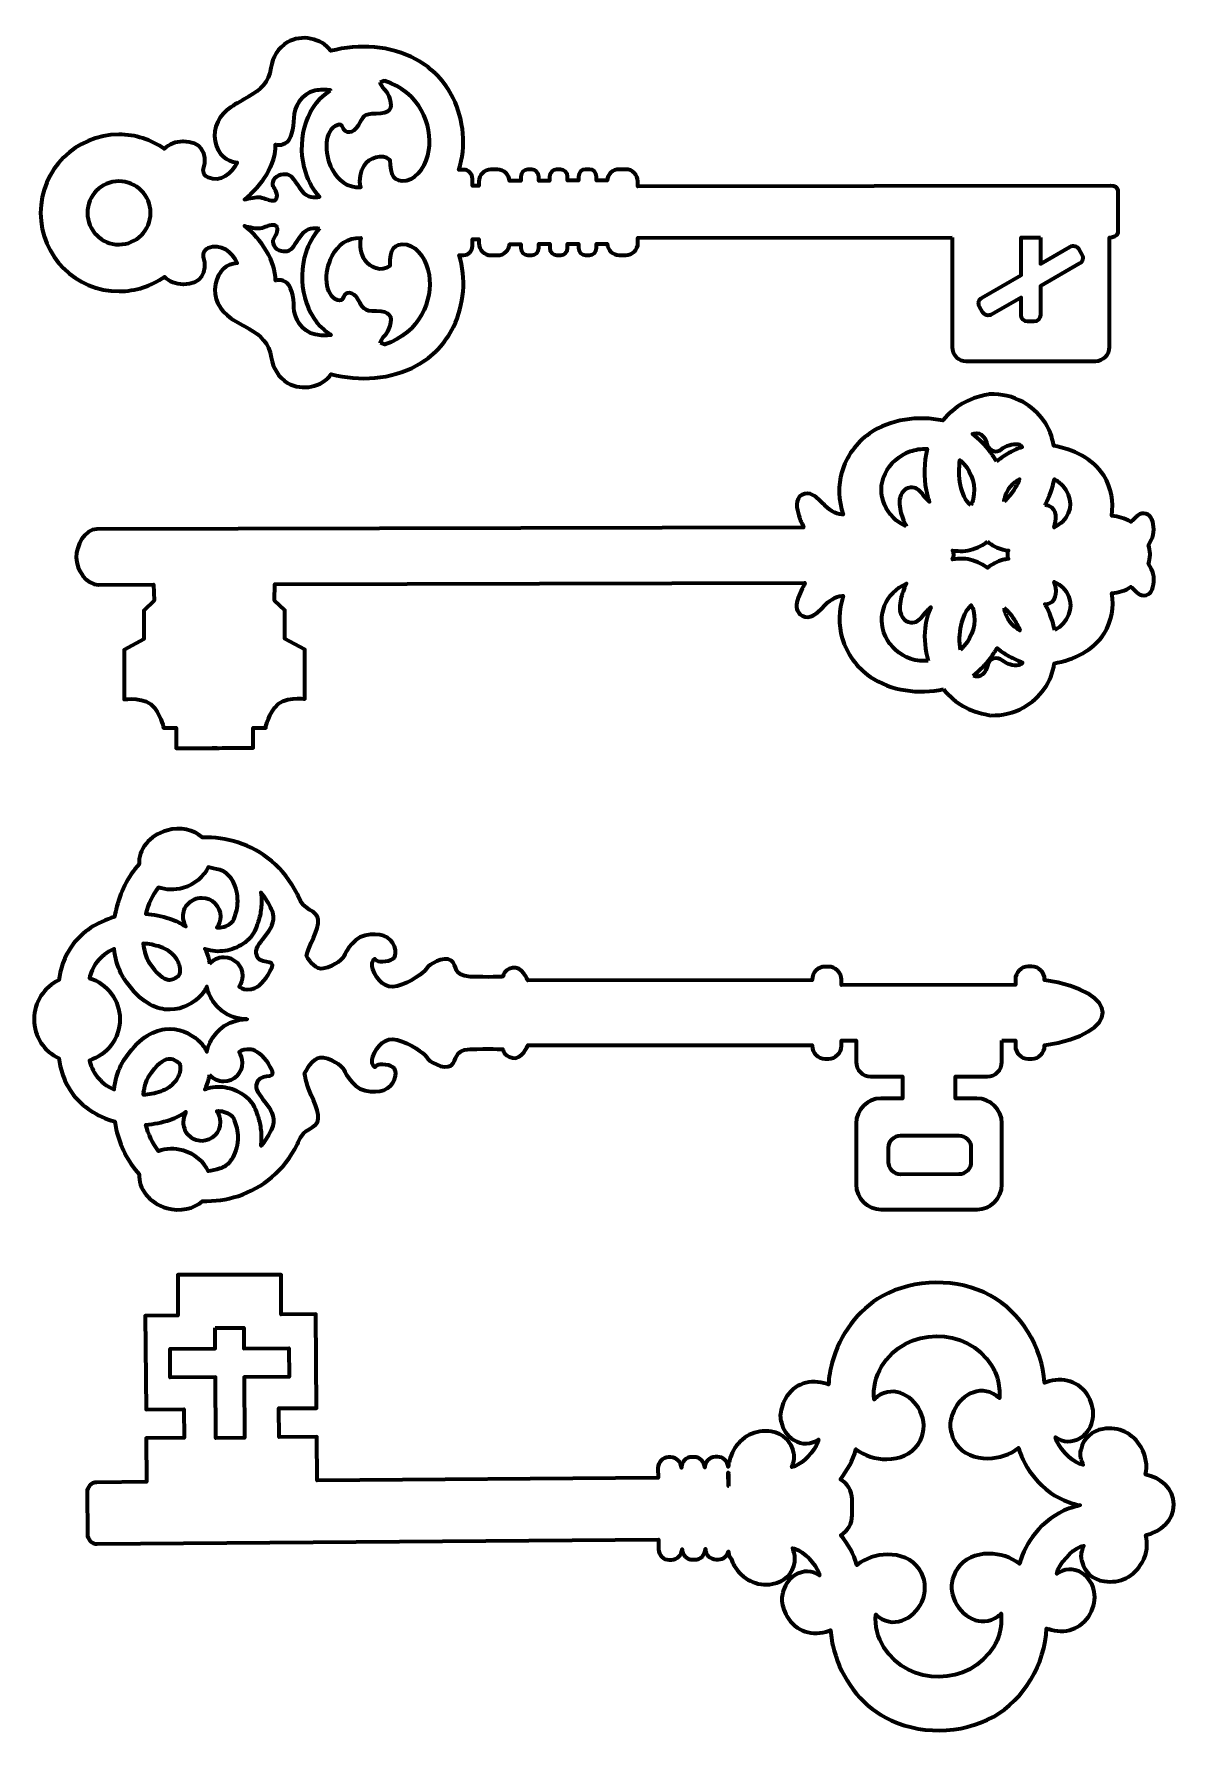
# Model space of a CAD drawing. Header units: centimetres. Extents: x -8.3 to 9.2, y -12 to 14.2.
import ezdxf

# ---------------------------------------------------------------- set-up
doc = ezdxf.new("R2010")
doc.units = ezdxf.units.CM
doc.header["$MEASUREMENT"] = 0
doc.layers.add('Camada 1', color=7, linetype='Continuous')

msp = doc.modelspace()

# ---------------------------------------------------------------- linework, layer by layer
at = {"layer": 'Camada 1', "color": 240, "lineweight": 100}
for points, knots in [([(5.81132, 11.09333), (5.81132, 11.09333), (0.97534, 11.08697), (0.97534, 11.08697), (0.97534, 11.08697), (0.97534, 11.08697), (0.97542, 11.00939), (0.97542, 11.00939), (0.97542, 11.00939), (0.97556, 10.90744), (0.89228, 10.82394), (0.79032, 10.8238), (0.79032, 10.8238), (0.79032, 10.8238), (0.68689, 10.82366), (0.68689, 10.82366), (0.68689, 10.82366), (0.58926, 10.82353), (0.50859, 10.89987), (0.50176, 10.99585), (0.50176, 10.99585), (0.50176, 10.99585), (0.33753, 10.99563), (0.33753, 10.99563), (0.33753, 10.99563), (0.33753, 10.99563), (0.33761, 10.93102), (0.33761, 10.93102), (0.33761, 10.93102), (0.33769, 10.87171), (0.28924, 10.82314), (0.22992, 10.82306), (0.22992, 10.82306), (0.22992, 10.82306), (0.16973, 10.82298), (0.16973, 10.82298), (0.16973, 10.82298), (0.11042, 10.8229), (0.06183, 10.87135), (0.06175, 10.93067), (0.06175, 10.93067), (0.06175, 10.93067), (0.06166, 10.99524), (0.06166, 10.99524), (0.06166, 10.99524), (0.06166, 10.99524), (-0.10643, 10.99502), (-0.10643, 10.99502), (-0.10643, 10.99502), (-0.10643, 10.99502), (-0.10635, 10.93045), (-0.10635, 10.93045), (-0.10635, 10.93045), (-0.10627, 10.87113), (-0.15472, 10.82254), (-0.21404, 10.82246), (-0.21404, 10.82246), (-0.21404, 10.82246), (-0.27423, 10.8224), (-0.27423, 10.8224), (-0.27423, 10.8224), (-0.33354, 10.82232), (-0.38214, 10.87078), (-0.38222, 10.93009), (-0.38222, 10.93009), (-0.38222, 10.93009), (-0.3823, 10.99467), (-0.3823, 10.99467), (-0.3823, 10.99467), (-0.3823, 10.99467), (-0.5504, 10.99445), (-0.5504, 10.99445), (-0.5504, 10.99445), (-0.5504, 10.99445), (-0.55031, 10.92987), (-0.55031, 10.92987), (-0.55031, 10.92987), (-0.55023, 10.87056), (-0.59869, 10.82196), (-0.658, 10.82188), (-0.658, 10.82188), (-0.658, 10.82188), (-0.71819, 10.8218), (-0.71819, 10.8218), (-0.71819, 10.8218), (-0.77751, 10.82172), (-0.8261, 10.87017), (-0.82618, 10.92949), (-0.82618, 10.92949), (-0.82618, 10.92949), (-0.82626, 10.99409), (-0.82626, 10.99409), (-0.82626, 10.99409), (-0.82626, 10.99409), (-0.99913, 10.99385), (-0.99913, 10.99385), (-0.99913, 10.99385), (-1.00569, 10.89787), (-1.08617, 10.82131), (-1.18376, 10.8212), (-1.18376, 10.8212), (-1.18376, 10.8212), (-1.28723, 10.82106), (-1.28723, 10.82106), (-1.28723, 10.82106), (-1.38918, 10.82092), (-1.47268, 10.9042), (-1.47282, 11.00616), (-1.47282, 11.00616), (-1.47282, 11.00616), (-1.4729, 11.06865), (-1.4729, 11.06865), (-1.4729, 11.06865), (-1.4729, 11.06865), (-1.57187, 11.06852), (-1.57187, 11.06852), (-1.57187, 11.06852), (-1.57187, 11.06852), (-1.57187, 10.96058), (-1.57187, 10.96058), (-1.57187, 10.96058), (-1.57187, 10.88512), (-1.63335, 10.82358), (-1.70881, 10.82347), (-1.70881, 10.82347), (-1.70881, 10.82347), (-1.77833, 10.82339), (-1.77833, 10.82339), (-1.77833, 10.82339), (-1.66135, 10.46416), (-1.70174, 10.05966), (-1.86441, 9.71932), (-1.86441, 9.71932), (-1.98657, 9.4637), (-2.18401, 9.26074), (-2.43152, 9.12413), (-2.43152, 9.12413), (-2.83197, 8.90313), (-3.30757, 8.88095), (-3.74539, 8.9885), (-3.74539, 8.9885), (-3.89383, 8.79032), (-4.19325, 8.72733), (-4.41367, 8.8538), (-4.41367, 8.8538), (-4.56002, 8.9378), (-4.64149, 9.08423), (-4.66968, 9.24728), (-4.66968, 9.24728), (-4.70873, 9.47327), (-4.82237, 9.57843), (-5.00977, 9.68771), (-5.00977, 9.68771), (-5.10262, 9.74184), (-5.19802, 9.7901), (-5.28786, 9.84958), (-5.28786, 9.84958), (-5.46086, 9.96412), (-5.57516, 10.1634), (-5.53013, 10.37479), (-5.53013, 10.37479), (-5.48551, 10.58422), (-5.35989, 10.6862), (-5.19396, 10.70114), (-5.19396, 10.70114), (-5.27552, 10.87415), (-5.45028, 11.01532), (-5.6402, 10.93316), (-5.6402, 10.93316), (-5.69019, 10.91152), (-5.7268, 10.8527), (-5.71101, 10.79882), (-5.71101, 10.79882), (-5.64001, 10.55663), (-5.7534, 10.37704), (-6.02312, 10.37671), (-6.02312, 10.37671), (-6.02458, 10.37671), (-6.02584, 10.37674), (-6.02732, 10.37677), (-6.02732, 10.37677), (-6.13739, 10.38), (-6.24006, 10.41392), (-6.31531, 10.48991), (-6.31531, 10.48991), (-6.5179, 10.34559), (-6.76042, 10.26727), (-7.01246, 10.26694), (-7.01246, 10.26694), (-7.67851, 10.26606), (-8.21922, 10.80537), (-8.2201, 11.4714), (-8.2201, 11.4714), (-8.22097, 12.13745), (-7.68166, 12.67816), (-7.01564, 12.67904), (-7.01564, 12.67904), (-6.76357, 12.67937), (-6.52086, 12.60168), (-6.31788, 12.45791), (-6.31788, 12.45791), (-6.24286, 12.53409), (-6.1403, 12.56831), (-6.0302, 12.57182), (-6.0302, 12.57182), (-6.02872, 12.57187), (-6.02746, 12.5719), (-6.02598, 12.5719), (-6.02598, 12.5719), (-5.75628, 12.57223), (-5.6424, 12.39295), (-5.71279, 12.15056), (-5.71279, 12.15056), (-5.72845, 12.09668), (-5.69167, 12.03794), (-5.64163, 12.01644), (-5.64163, 12.01644), (-5.45148, 11.93481), (-5.27708, 12.07644), (-5.19599, 12.24964), (-5.19599, 12.24964), (-5.36195, 12.26417), (-5.48787, 12.36583), (-5.53304, 12.57511), (-5.53304, 12.57511), (-5.57861, 12.7864), (-5.46484, 12.98597), (-5.29213, 13.10098), (-5.29213, 13.10098), (-5.20246, 13.16071), (-5.10717, 13.20919), (-5.01446, 13.2636), (-5.01446, 13.2636), (-4.82736, 13.37334), (-4.71402, 13.4788), (-4.67555, 13.70487), (-4.67555, 13.70487), (-4.6478, 13.868), (-4.56674, 14.01463), (-4.42058, 14.09904), (-4.42058, 14.09904), (-4.20049, 14.22611), (-3.9009, 14.16392), (-3.75195, 13.96612), (-3.75195, 13.96612), (-3.3144, 14.07482), (-2.83874, 14.05384), (-2.43772, 13.83392), (-2.43772, 13.83392), (-2.18988, 13.69802), (-1.99184, 13.49553), (-1.86901, 13.24026), (-1.86901, 13.24026), (-1.7055, 12.90036), (-1.66398, 12.49594), (-1.78, 12.13641), (-1.78, 12.13641), (-1.78, 12.13641), (-1.70928, 12.13649), (-1.70928, 12.13649), (-1.70928, 12.13649), (-1.63379, 12.1366), (-1.57212, 12.07507), (-1.57201, 11.99955), (-1.57201, 11.99955), (-1.57201, 11.99955), (-1.57187, 11.89181), (-1.57187, 11.89181), (-1.57187, 11.89181), (-1.57187, 11.89181), (-1.474, 11.89194), (-1.474, 11.89194), (-1.474, 11.89194), (-1.474, 11.89194), (-1.47408, 11.95444), (-1.47408, 11.95444), (-1.47408, 11.95444), (-1.47419, 12.05639), (-1.39091, 12.13989), (-1.28896, 12.14003), (-1.28896, 12.14003), (-1.28896, 12.14003), (-1.18552, 12.14017), (-1.18552, 12.14017), (-1.18552, 12.14017), (-1.0879, 12.14031), (-1.00722, 12.06396), (-1.00042, 11.96799), (-1.00042, 11.96799), (-1.00042, 11.96799), (-0.82755, 11.96821), (-0.82755, 11.96821), (-0.82755, 11.96821), (-0.82755, 11.96821), (-0.82763, 12.03281), (-0.82763, 12.03281), (-0.82763, 12.03281), (-0.82769, 12.09213), (-0.77923, 12.14069), (-0.71992, 12.14077), (-0.71992, 12.14077), (-0.71992, 12.14077), (-0.65973, 12.14085), (-0.65973, 12.14085), (-0.65973, 12.14085), (-0.60044, 12.14094), (-0.55185, 12.09248), (-0.55177, 12.03317), (-0.55177, 12.03317), (-0.55177, 12.03317), (-0.55169, 11.96859), (-0.55169, 11.96859), (-0.55169, 11.96859), (-0.55169, 11.96859), (-0.38359, 11.96881), (-0.38359, 11.96881), (-0.38359, 11.96881), (-0.38359, 11.96881), (-0.38367, 12.03339), (-0.38367, 12.03339), (-0.38367, 12.03339), (-0.38375, 12.0927), (-0.3353, 12.14129), (-0.27598, 12.14138), (-0.27598, 12.14138), (-0.27598, 12.14138), (-0.21579, 12.14143), (-0.21579, 12.14143), (-0.21579, 12.14143), (-0.15648, 12.14151), (-0.10789, 12.09306), (-0.10781, 12.03374), (-0.10781, 12.03374), (-0.10781, 12.03374), (-0.10772, 11.96917), (-0.10772, 11.96917), (-0.10772, 11.96917), (-0.10772, 11.96917), (0.06037, 11.96938), (0.06037, 11.96938), (0.06037, 11.96938), (0.06037, 11.96938), (0.06029, 12.03396), (0.06029, 12.03396), (0.06029, 12.03396), (0.06021, 12.09328), (0.10866, 12.14187), (0.16798, 12.14195), (0.16798, 12.14195), (0.16798, 12.14195), (0.22817, 12.14203), (0.22817, 12.14203), (0.22817, 12.14203), (0.28748, 12.14212), (0.33608, 12.09366), (0.33616, 12.03435), (0.33616, 12.03435), (0.33616, 12.03435), (0.33624, 11.96974), (0.33624, 11.96974), (0.33624, 11.96974), (0.33624, 11.96974), (0.5005, 11.96996), (0.5005, 11.96996), (0.5005, 11.96996), (0.50705, 12.06597), (0.58754, 12.1425), (0.68513, 12.14264), (0.68513, 12.14264), (0.68513, 12.14264), (0.78859, 12.14277), (0.78859, 12.14277), (0.78859, 12.14277), (0.89055, 12.14291), (0.97405, 12.0596), (0.97419, 11.95768), (0.97419, 11.95768), (0.97419, 11.95768), (0.9743, 11.88007), (0.9743, 11.88007), (0.9743, 11.88007), (0.9743, 11.88007), (8.25208, 11.88967), (8.25208, 11.88967), (8.25208, 11.88967), (8.3219, 11.88975), (8.36928, 11.85646), (8.36934, 11.81577), (8.36934, 11.81577), (8.36934, 11.81577), (8.37019, 11.17077), (8.37019, 11.17077), (8.37019, 11.17077), (8.37027, 11.11442), (8.27448, 11.0966), (8.23373, 11.09654), (8.23373, 11.09654), (8.23373, 11.09654), (8.23565, 9.41017), (8.23565, 9.41017), (8.23565, 9.41017), (8.23579, 9.29064), (8.13806, 9.19263), (8.01853, 9.19249), (8.01853, 9.19249), (8.01853, 9.19249), (6.03095, 9.18986), (6.03095, 9.18986), (6.03095, 9.18986), (5.91142, 9.18972), (5.81335, 9.2874), (5.81324, 9.40699), (5.81324, 9.40699), (5.81324, 9.40699), (5.81132, 11.09333), (5.81132, 11.09333)], [0, 0, 0, 0, 0.00952381, 0.00952381, 0.00952381, 0.00952381, 0.01904762, 0.01904762, 0.01904762, 0.01904762, 0.02857143, 0.02857143, 0.02857143, 0.02857143, 0.03809524, 0.03809524, 0.03809524, 0.03809524, 0.04761905, 0.04761905, 0.04761905, 0.04761905, 0.05714286, 0.05714286, 0.05714286, 0.05714286, 0.06666667, 0.06666667, 0.06666667, 0.06666667, 0.07619048, 0.07619048, 0.07619048, 0.07619048, 0.08571429, 0.08571429, 0.08571429, 0.08571429, 0.0952381, 0.0952381, 0.0952381, 0.0952381, 0.1047619, 0.1047619, 0.1047619, 0.1047619, 0.11428571, 0.11428571, 0.11428571, 0.11428571, 0.12380952, 0.12380952, 0.12380952, 0.12380952, 0.13333333, 0.13333333, 0.13333333, 0.13333333, 0.14285714, 0.14285714, 0.14285714, 0.14285714, 0.15238095, 0.15238095, 0.15238095, 0.15238095, 0.16190476, 0.16190476, 0.16190476, 0.16190476, 0.17142857, 0.17142857, 0.17142857, 0.17142857, 0.18095238, 0.18095238, 0.18095238, 0.18095238, 0.19047619, 0.19047619, 0.19047619, 0.19047619, 0.2, 0.2, 0.2, 0.2, 0.20952381, 0.20952381, 0.20952381, 0.20952381, 0.21904762, 0.21904762, 0.21904762, 0.21904762, 0.22857143, 0.22857143, 0.22857143, 0.22857143, 0.23809524, 0.23809524, 0.23809524, 0.23809524, 0.24761905, 0.24761905, 0.24761905, 0.24761905, 0.25714286, 0.25714286, 0.25714286, 0.25714286, 0.26666667, 0.26666667, 0.26666667, 0.26666667, 0.27619048, 0.27619048, 0.27619048, 0.27619048, 0.28571429, 0.28571429, 0.28571429, 0.28571429, 0.2952381, 0.2952381, 0.2952381, 0.2952381, 0.3047619, 0.3047619, 0.3047619, 0.3047619, 0.31428571, 0.31428571, 0.31428571, 0.31428571, 0.32380952, 0.32380952, 0.32380952, 0.32380952, 0.33333333, 0.33333333, 0.33333333, 0.33333333, 0.34285714, 0.34285714, 0.34285714, 0.34285714, 0.35238095, 0.35238095, 0.35238095, 0.35238095, 0.36190476, 0.36190476, 0.36190476, 0.36190476, 0.37142857, 0.37142857, 0.37142857, 0.37142857, 0.38095238, 0.38095238, 0.38095238, 0.38095238, 0.39047619, 0.39047619, 0.39047619, 0.39047619, 0.4, 0.4, 0.4, 0.4, 0.40952381, 0.40952381, 0.40952381, 0.40952381, 0.41904762, 0.41904762, 0.41904762, 0.41904762, 0.42857143, 0.42857143, 0.42857143, 0.42857143, 0.43809524, 0.43809524, 0.43809524, 0.43809524, 0.44761905, 0.44761905, 0.44761905, 0.44761905, 0.45714286, 0.45714286, 0.45714286, 0.45714286, 0.46666667, 0.46666667, 0.46666667, 0.46666667, 0.47619048, 0.47619048, 0.47619048, 0.47619048, 0.48571429, 0.48571429, 0.48571429, 0.48571429, 0.4952381, 0.4952381, 0.4952381, 0.4952381, 0.5047619, 0.5047619, 0.5047619, 0.5047619, 0.51428571, 0.51428571, 0.51428571, 0.51428571, 0.52380952, 0.52380952, 0.52380952, 0.52380952, 0.53333333, 0.53333333, 0.53333333, 0.53333333, 0.54285714, 0.54285714, 0.54285714, 0.54285714, 0.55238095, 0.55238095, 0.55238095, 0.55238095, 0.56190476, 0.56190476, 0.56190476, 0.56190476, 0.57142857, 0.57142857, 0.57142857, 0.57142857, 0.58095238, 0.58095238, 0.58095238, 0.58095238, 0.59047619, 0.59047619, 0.59047619, 0.59047619, 0.6, 0.6, 0.6, 0.6, 0.60952381, 0.60952381, 0.60952381, 0.60952381, 0.61904762, 0.61904762, 0.61904762, 0.61904762, 0.62857143, 0.62857143, 0.62857143, 0.62857143, 0.63809524, 0.63809524, 0.63809524, 0.63809524, 0.64761905, 0.64761905, 0.64761905, 0.64761905, 0.65714286, 0.65714286, 0.65714286, 0.65714286, 0.66666667, 0.66666667, 0.66666667, 0.66666667, 0.67619048, 0.67619048, 0.67619048, 0.67619048, 0.68571429, 0.68571429, 0.68571429, 0.68571429, 0.6952381, 0.6952381, 0.6952381, 0.6952381, 0.7047619, 0.7047619, 0.7047619, 0.7047619, 0.71428571, 0.71428571, 0.71428571, 0.71428571, 0.72380952, 0.72380952, 0.72380952, 0.72380952, 0.73333333, 0.73333333, 0.73333333, 0.73333333, 0.74285714, 0.74285714, 0.74285714, 0.74285714, 0.75238095, 0.75238095, 0.75238095, 0.75238095, 0.76190476, 0.76190476, 0.76190476, 0.76190476, 0.77142857, 0.77142857, 0.77142857, 0.77142857, 0.78095238, 0.78095238, 0.78095238, 0.78095238, 0.79047619, 0.79047619, 0.79047619, 0.79047619, 0.8, 0.8, 0.8, 0.8, 0.80952381, 0.80952381, 0.80952381, 0.80952381, 0.81904762, 0.81904762, 0.81904762, 0.81904762, 0.82857143, 0.82857143, 0.82857143, 0.82857143, 0.83809524, 0.83809524, 0.83809524, 0.83809524, 0.84761905, 0.84761905, 0.84761905, 0.84761905, 0.85714286, 0.85714286, 0.85714286, 0.85714286, 0.86666667, 0.86666667, 0.86666667, 0.86666667, 0.87619048, 0.87619048, 0.87619048, 0.87619048, 0.88571429, 0.88571429, 0.88571429, 0.88571429, 0.8952381, 0.8952381, 0.8952381, 0.8952381, 0.9047619, 0.9047619, 0.9047619, 0.9047619, 0.91428571, 0.91428571, 0.91428571, 0.91428571, 0.92380952, 0.92380952, 0.92380952, 0.92380952, 0.93333333, 0.93333333, 0.93333333, 0.93333333, 0.94285714, 0.94285714, 0.94285714, 0.94285714, 0.95238095, 0.95238095, 0.95238095, 0.95238095, 0.96190476, 0.96190476, 0.96190476, 0.96190476, 0.97142857, 0.97142857, 0.97142857, 0.97142857, 0.98095238, 0.98095238, 0.98095238, 0.98095238, 1, 1, 1, 1]), ([(-3.75606, 13.35765), (-3.7653, 13.35203), (-3.77446, 13.34625), (-3.78348, 13.34027), (-3.78348, 13.34027), (-4.16819, 13.08483), (-4.27925, 12.53041), (-4.13978, 12.09388), (-4.13978, 12.09388), (-4.09478, 11.95301), (-4.02367, 11.8244), (-3.92726, 11.72209), (-3.92726, 11.72209), (-4.00206, 11.70605), (-4.12003, 11.70301), (-4.1975, 11.81058), (-4.1975, 11.81058), (-4.31843, 11.97854), (-4.34865, 12.03882), (-4.40256, 12.06032), (-4.40256, 12.06032), (-4.4565, 12.08182), (-4.58796, 12.07411), (-4.63093, 11.98027), (-4.63093, 11.98027), (-4.6739, 11.88641), (-4.62002, 11.87692), (-4.59189, 11.79498), (-4.59189, 11.79498), (-4.56378, 11.71302), (-4.5895, 11.65705), (-4.64665, 11.6613), (-4.64665, 11.6613), (-4.70379, 11.66552), (-4.75987, 11.6978), (-4.84178, 11.71277), (-4.84178, 11.71277), (-4.89528, 11.72253), (-5.0104, 11.69719), (-5.08378, 11.67844), (-5.08378, 11.67844), (-4.82078, 11.88397), (-4.59923, 12.22482), (-4.60787, 12.52232), (-4.60787, 12.52232), (-4.60787, 12.52232), (-4.54749, 12.4923), (-4.45705, 12.53982), (-4.45705, 12.53982), (-4.36659, 12.58734), (-4.32373, 12.77271), (-4.32394, 12.93653), (-4.32394, 12.93653), (-4.32416, 13.10032), (-4.20809, 13.30739), (-3.9926, 13.35508), (-3.9926, 13.35508), (-3.91941, 13.37128), (-3.83528, 13.37008), (-3.75606, 13.36146), (-3.75606, 13.36146), (-3.75606, 13.36146), (-3.75606, 13.35765), (-3.75606, 13.35765)], [0, 0, 0, 0, 0.05882353, 0.05882353, 0.05882353, 0.05882353, 0.11764706, 0.11764706, 0.11764706, 0.11764706, 0.17647059, 0.17647059, 0.17647059, 0.17647059, 0.23529412, 0.23529412, 0.23529412, 0.23529412, 0.29411765, 0.29411765, 0.29411765, 0.29411765, 0.35294118, 0.35294118, 0.35294118, 0.35294118, 0.41176471, 0.41176471, 0.41176471, 0.41176471, 0.47058824, 0.47058824, 0.47058824, 0.47058824, 0.52941176, 0.52941176, 0.52941176, 0.52941176, 0.58823529, 0.58823529, 0.58823529, 0.58823529, 0.64705882, 0.64705882, 0.64705882, 0.64705882, 0.70588235, 0.70588235, 0.70588235, 0.70588235, 0.76470588, 0.76470588, 0.76470588, 0.76470588, 0.82352941, 0.82352941, 0.82352941, 0.82352941, 0.88235294, 0.88235294, 0.88235294, 0.88235294, 1, 1, 1, 1]), ([(-2.99543, 13.48138), (-2.99543, 13.48138), (-2.92814, 13.50735), (-2.92814, 13.50735), (-2.92814, 13.50735), (-2.38436, 13.33689), (-2.18426, 12.82737), (-2.24341, 12.43693), (-2.24341, 12.43693), (-2.27736, 12.21287), (-2.39672, 12.02796), (-2.58555, 11.96895), (-2.58555, 11.96895), (-2.78587, 11.94407), (-2.84258, 12.04482), (-2.84291, 12.2919), (-2.84291, 12.2919), (-2.97256, 12.40348), (-3.16054, 12.31356), (-3.23342, 12.20941), (-3.23342, 12.20941), (-3.29929, 12.1153), (-3.31871, 11.98137), (-3.29238, 11.86918), (-3.29238, 11.86918), (-3.4967, 11.85375), (-3.64687, 11.97843), (-3.73396, 12.14321), (-3.73396, 12.14321), (-3.86899, 12.39859), (-3.85248, 12.75028), (-3.65136, 12.82531), (-3.65136, 12.82531), (-3.60691, 12.84187), (-3.58111, 12.83148), (-3.56084, 12.77562), (-3.56084, 12.77562), (-3.53339, 12.69991), (-3.41608, 12.67271), (-3.32809, 12.82572), (-3.32809, 12.82572), (-3.26359, 12.93788), (-3.26107, 13.00257), (-3.05247, 12.99851), (-3.05247, 12.99851), (-2.84384, 12.99448), (-2.79914, 13.08075), (-2.84414, 13.22293), (-2.84414, 13.22293), (-2.88914, 13.36508), (-2.95388, 13.39582), (-2.95388, 13.39582), (-2.95388, 13.39582), (-2.95388, 13.39582), (-2.99543, 13.46641), (-2.99543, 13.46641), (-2.99543, 13.46641), (-2.99543, 13.46641), (-2.99543, 13.48138), (-2.99543, 13.48138)], [0, 0, 0, 0, 0.0625, 0.0625, 0.0625, 0.0625, 0.125, 0.125, 0.125, 0.125, 0.1875, 0.1875, 0.1875, 0.1875, 0.25, 0.25, 0.25, 0.25, 0.3125, 0.3125, 0.3125, 0.3125, 0.375, 0.375, 0.375, 0.375, 0.4375, 0.4375, 0.4375, 0.4375, 0.5, 0.5, 0.5, 0.5, 0.5625, 0.5625, 0.5625, 0.5625, 0.625, 0.625, 0.625, 0.625, 0.6875, 0.6875, 0.6875, 0.6875, 0.75, 0.75, 0.75, 0.75, 0.8125, 0.8125, 0.8125, 0.8125, 0.875, 0.875, 0.875, 0.875, 1, 1, 1, 1]), ([(-7.01468, 11.95949), (-6.88034, 11.95968), (-6.75864, 11.90538), (-6.67048, 11.81747), (-6.67048, 11.81747), (-6.58234, 11.72952), (-6.52772, 11.60796), (-6.52755, 11.47362), (-6.52755, 11.47362), (-6.52739, 11.33928), (-6.58168, 11.21758), (-6.66957, 11.12942), (-6.66957, 11.12942), (-6.75749, 11.04129), (-6.87908, 10.98663), (-7.01342, 10.9865), (-7.01342, 10.9865), (-7.14776, 10.9863), (-7.26946, 11.0406), (-7.35762, 11.12852), (-7.35762, 11.12852), (-7.44575, 11.21643), (-7.5004, 11.33802), (-7.50054, 11.47236), (-7.50054, 11.47236), (-7.50073, 11.6067), (-7.44644, 11.7284), (-7.35852, 11.81656), (-7.35852, 11.81656), (-7.27061, 11.9047), (-7.14905, 11.95932), (-7.01468, 11.95949)], [0, 0, 0, 0, 0.11111111, 0.11111111, 0.11111111, 0.11111111, 0.22222222, 0.22222222, 0.22222222, 0.22222222, 0.33333333, 0.33333333, 0.33333333, 0.33333333, 0.44444444, 0.44444444, 0.44444444, 0.44444444, 0.55555556, 0.55555556, 0.55555556, 0.55555556, 0.66666667, 0.66666667, 0.66666667, 0.66666667, 0.77777778, 0.77777778, 0.77777778, 0.77777778, 1, 1, 1, 1]), ([(-3.9266, 11.23203), (-4.00146, 11.24788), (-4.11946, 11.2506), (-4.19662, 11.14283), (-4.19662, 11.14283), (-4.31709, 10.97457), (-4.34717, 10.91421), (-4.40103, 10.89258), (-4.40103, 10.89258), (-4.45491, 10.87094), (-4.5864, 10.87826), (-4.62962, 10.97202), (-4.62962, 10.97202), (-4.67281, 11.06575), (-4.61895, 11.07537), (-4.59104, 11.15739), (-4.59104, 11.15739), (-4.56315, 11.23944), (-4.58901, 11.29532), (-4.64615, 11.29094), (-4.64615, 11.29094), (-4.7033, 11.28658), (-4.75927, 11.25414), (-4.84115, 11.23897), (-4.84115, 11.23897), (-4.89465, 11.22904), (-5.00982, 11.25408), (-5.08326, 11.27265), (-5.08326, 11.27265), (-4.81968, 11.06783), (-4.59726, 10.72755), (-4.60513, 10.43002), (-4.60513, 10.43002), (-4.60513, 10.43002), (-4.5448, 10.46021), (-4.45423, 10.41291), (-4.45423, 10.41291), (-4.36365, 10.36563), (-4.32032, 10.18037), (-4.32011, 10.01655), (-4.32011, 10.01655), (-4.31989, 9.85276), (-4.20326, 9.646), (-3.98767, 9.59889), (-3.98767, 9.59889), (-3.91442, 9.58287), (-3.83029, 9.5843), (-3.7511, 9.59313), (-3.7511, 9.59313), (-3.7511, 9.59313), (-3.75113, 9.59694), (-3.75113, 9.59694), (-3.75113, 9.59694), (-3.76037, 9.60253), (-3.76953, 9.60829), (-3.77857, 9.61424), (-3.77857, 9.61424), (-4.16396, 9.86866), (-4.27648, 10.42278), (-4.13816, 10.8597), (-4.13816, 10.8597), (-4.09352, 11.0007), (-4.02277, 11.12947), (-3.9266, 11.23203)], [0, 0, 0, 0, 0.05882353, 0.05882353, 0.05882353, 0.05882353, 0.11764706, 0.11764706, 0.11764706, 0.11764706, 0.17647059, 0.17647059, 0.17647059, 0.17647059, 0.23529412, 0.23529412, 0.23529412, 0.23529412, 0.29411765, 0.29411765, 0.29411765, 0.29411765, 0.35294118, 0.35294118, 0.35294118, 0.35294118, 0.41176471, 0.41176471, 0.41176471, 0.41176471, 0.47058824, 0.47058824, 0.47058824, 0.47058824, 0.52941176, 0.52941176, 0.52941176, 0.52941176, 0.58823529, 0.58823529, 0.58823529, 0.58823529, 0.64705882, 0.64705882, 0.64705882, 0.64705882, 0.70588235, 0.70588235, 0.70588235, 0.70588235, 0.76470588, 0.76470588, 0.76470588, 0.76470588, 0.82352941, 0.82352941, 0.82352941, 0.82352941, 0.88235294, 0.88235294, 0.88235294, 0.88235294, 1, 1, 1, 1]), ([(-2.99016, 9.47521), (-2.99016, 9.47521), (-2.92279, 9.44944), (-2.92279, 9.44944), (-2.92279, 9.44944), (-2.37947, 9.62129), (-2.18069, 10.13137), (-2.24088, 10.52164), (-2.24088, 10.52164), (-2.27541, 10.74562), (-2.39527, 10.9302), (-2.58426, 10.98872), (-2.58426, 10.98872), (-2.78466, 11.01307), (-2.8411, 10.91216), (-2.84077, 10.66511), (-2.84077, 10.66511), (-2.97012, 10.55317), (-3.15834, 10.6426), (-3.23151, 10.74655), (-3.23151, 10.74655), (-3.29762, 10.84047), (-3.31736, 10.97435), (-3.29134, 11.08661), (-3.29134, 11.08661), (-3.49572, 11.10153), (-3.64555, 10.97643), (-3.7322, 10.81143), (-3.7322, 10.81143), (-3.86654, 10.5557), (-3.84913, 10.20406), (-3.64783, 10.12956), (-3.64783, 10.12956), (-3.60332, 10.1131), (-3.57752, 10.12355), (-3.55742, 10.17947), (-3.55742, 10.17947), (-3.53019, 10.25526), (-3.41293, 10.28276), (-3.32452, 10.13), (-3.32452, 10.13), (-3.25972, 10.018), (-3.25706, 9.95334), (-3.04844, 9.95792), (-3.04844, 9.95792), (-2.83984, 9.96253), (-2.79492, 9.87637), (-2.83953, 9.73408), (-2.83953, 9.73408), (-2.88415, 9.59178), (-2.94884, 9.56088), (-2.94884, 9.56088), (-2.94884, 9.56088), (-2.94884, 9.56088), (-2.99019, 9.49019), (-2.99019, 9.49019), (-2.99019, 9.49019), (-2.99019, 9.49019), (-2.99016, 9.47521), (-2.99016, 9.47521)], [0, 0, 0, 0, 0.0625, 0.0625, 0.0625, 0.0625, 0.125, 0.125, 0.125, 0.125, 0.1875, 0.1875, 0.1875, 0.1875, 0.25, 0.25, 0.25, 0.25, 0.3125, 0.3125, 0.3125, 0.3125, 0.375, 0.375, 0.375, 0.375, 0.4375, 0.4375, 0.4375, 0.4375, 0.5, 0.5, 0.5, 0.5, 0.5625, 0.5625, 0.5625, 0.5625, 0.625, 0.625, 0.625, 0.625, 0.6875, 0.6875, 0.6875, 0.6875, 0.75, 0.75, 0.75, 0.75, 0.8125, 0.8125, 0.8125, 0.8125, 0.875, 0.875, 0.875, 0.875, 1, 1, 1, 1]), ([(7.17127, 11.09514), (7.17127, 11.09514), (6.87385, 11.09473), (6.87385, 11.09473), (6.87385, 11.09473), (6.87385, 11.09473), (6.87461, 10.51585), (6.87461, 10.51585), (6.87461, 10.51585), (6.87461, 10.51585), (6.27095, 10.16628), (6.27095, 10.16628), (6.27095, 10.16628), (6.22326, 10.13863), (6.20683, 10.07704), (6.23445, 10.02933), (6.23445, 10.02933), (6.23445, 10.02933), (6.28307, 9.94539), (6.28307, 9.94539), (6.28307, 9.94539), (6.31071, 9.8977), (6.3723, 9.88128), (6.42001, 9.90889), (6.42001, 9.90889), (6.42001, 9.90889), (6.87508, 10.17245), (6.87508, 10.17245), (6.87508, 10.17245), (6.87508, 10.17245), (6.87544, 9.89965), (6.87544, 9.89965), (6.87544, 9.89965), (6.87549, 9.84453), (6.92066, 9.79951), (6.97577, 9.79956), (6.97577, 9.79956), (6.97577, 9.79956), (7.07277, 9.7997), (7.07277, 9.7997), (7.07277, 9.7997), (7.12788, 9.79978), (7.17291, 9.84492), (7.17283, 9.90004), (7.17283, 9.90004), (7.17283, 9.90004), (7.17225, 10.34452), (7.17225, 10.34452), (7.17225, 10.34452), (7.17225, 10.34452), (7.77587, 10.6941), (7.77587, 10.6941), (7.77587, 10.6941), (7.82358, 10.72174), (7.83998, 10.78333), (7.81237, 10.83104), (7.81237, 10.83104), (7.81237, 10.83104), (7.76377, 10.91498), (7.76377, 10.91498), (7.76377, 10.91498), (7.73613, 10.96267), (7.67454, 10.97909), (7.62686, 10.95145), (7.62686, 10.95145), (7.62686, 10.95145), (7.17179, 10.68795), (7.17179, 10.68795), (7.17179, 10.68795), (7.17179, 10.68795), (7.17127, 11.09514), (7.17127, 11.09514)], [0, 0, 0, 0, 0.05263158, 0.05263158, 0.05263158, 0.05263158, 0.10526316, 0.10526316, 0.10526316, 0.10526316, 0.15789474, 0.15789474, 0.15789474, 0.15789474, 0.21052632, 0.21052632, 0.21052632, 0.21052632, 0.26315789, 0.26315789, 0.26315789, 0.26315789, 0.31578947, 0.31578947, 0.31578947, 0.31578947, 0.36842105, 0.36842105, 0.36842105, 0.36842105, 0.42105263, 0.42105263, 0.42105263, 0.42105263, 0.47368421, 0.47368421, 0.47368421, 0.47368421, 0.52631579, 0.52631579, 0.52631579, 0.52631579, 0.57894737, 0.57894737, 0.57894737, 0.57894737, 0.63157895, 0.63157895, 0.63157895, 0.63157895, 0.68421053, 0.68421053, 0.68421053, 0.68421053, 0.73684211, 0.73684211, 0.73684211, 0.73684211, 0.78947368, 0.78947368, 0.78947368, 0.78947368, 0.84210526, 0.84210526, 0.84210526, 0.84210526, 0.89473684, 0.89473684, 0.89473684, 0.89473684, 1, 1, 1, 1]), ([(5.68025, 4.14028), (5.30281, 4.05919), (4.86971, 4.11429), (4.55024, 4.33443), (4.55024, 4.33443), (4.34002, 4.47927), (4.19589, 4.68233), (4.12078, 4.92584), (4.12078, 4.92584), (4.05996, 5.12303), (4.06775, 5.36841), (4.13603, 5.57709), (4.13603, 5.57709), (4.1289, 5.5772), (4.12262, 5.57722), (4.11768, 5.57722), (4.11768, 5.57722), (4.0225, 5.57698), (3.90204, 5.4889), (3.83971, 5.42051), (3.83971, 5.42051), (3.78983, 5.36583), (3.73816, 5.31104), (3.67153, 5.27651), (3.67153, 5.27651), (3.6194, 5.24953), (3.56157, 5.24174), (3.50774, 5.27106), (3.50774, 5.27106), (3.31148, 5.37792), (3.49123, 5.64073), (3.54624, 5.77743), (3.54624, 5.77743), (3.54624, 5.77743), (3.53683, 5.77741), (3.53683, 5.77741), (3.53683, 5.77741), (3.53683, 5.77741), (-4.6141, 5.75681), (-4.6141, 5.75681), (-4.6141, 5.75681), (-4.6141, 5.75681), (-4.62043, 5.50911), (-4.62043, 5.50911), (-4.62043, 5.50911), (-4.62043, 5.50911), (-4.46127, 5.35711), (-4.46127, 5.35711), (-4.46127, 5.35711), (-4.46127, 5.35711), (-4.46018, 4.9189), (-4.46018, 4.9189), (-4.46018, 4.9189), (-4.46018, 4.9189), (-4.15492, 4.75456), (-4.15492, 4.75456), (-4.15492, 4.75456), (-4.15492, 4.75456), (-4.153, 3.99248), (-4.153, 3.99248), (-4.153, 3.99248), (-4.153, 3.99248), (-4.49289, 4.03926), (-4.61626, 3.86113), (-4.61626, 3.86113), (-4.73964, 3.68299), (-4.75518, 3.54958), (-4.75518, 3.54958), (-4.75518, 3.54958), (-4.75518, 3.54958), (-4.94887, 3.54909), (-4.94887, 3.54909), (-4.94887, 3.54909), (-4.94887, 3.54909), (-4.9481, 3.2379), (-4.9481, 3.2379), (-4.9481, 3.2379), (-6.4052, 3.23423), (-4.67687, 3.23859), (-6.13399, 3.23492), (-6.13399, 3.23492), (-6.13399, 3.23492), (-6.13476, 3.54607), (-6.13476, 3.54607), (-6.13476, 3.54607), (-6.13476, 3.54607), (-6.32847, 3.54561), (-6.32847, 3.54561), (-6.32847, 3.54561), (-6.32847, 3.54561), (-6.34467, 3.67893), (-6.46895, 3.85644), (-6.46895, 3.85644), (-6.59323, 4.03394), (-6.93288, 3.98546), (-6.93288, 3.98546), (-6.93288, 3.98546), (-6.93288, 3.98546), (-6.9348, 4.74752), (-6.9348, 4.74752), (-6.9348, 4.74752), (-6.9348, 4.74752), (-6.63039, 4.91342), (-6.63039, 4.91342), (-6.63039, 4.91342), (-6.63039, 4.91342), (-6.63151, 5.3516), (-6.63151, 5.3516), (-6.63151, 5.3516), (-6.63151, 5.3516), (-6.47312, 5.50442), (-6.47312, 5.50442), (-6.47312, 5.50442), (-6.47312, 5.50442), (-6.48072, 5.75209), (-6.48072, 5.75209), (-6.48072, 5.75209), (-6.48072, 5.75209), (-7.32954, 5.74993), (-7.32954, 5.74993), (-7.32954, 5.74993), (-7.51727, 5.74949), (-7.67124, 5.97885), (-7.67171, 6.16661), (-7.67171, 6.16661), (-7.67171, 6.16661), (-7.67171, 6.16661), (-7.67171, 6.16661), (-7.67171, 6.16661), (-7.6722, 6.35436), (-7.54447, 6.60338), (-7.35671, 6.60385), (-7.35671, 6.60385), (-7.35671, 6.60385), (3.52562, 6.63135), (3.52562, 6.63135), (3.52562, 6.63135), (3.48846, 6.72155), (3.47656, 6.72198), (3.4518, 6.81366), (3.4518, 6.81366), (3.42366, 6.91786), (3.38319, 7.06885), (3.50296, 7.13491), (3.50296, 7.13491), (3.55668, 7.16452), (3.61457, 7.15704), (3.66684, 7.1303), (3.66684, 7.1303), (3.73367, 7.09613), (3.7856, 7.04159), (3.83576, 6.98713), (3.83576, 6.98713), (3.89845, 6.91907), (4.01932, 6.83159), (4.11448, 6.83184), (4.11448, 6.83184), (4.11949, 6.83184), (4.12583, 6.83192), (4.13304, 6.83208), (4.13304, 6.83208), (4.06353, 7.04044), (4.05409, 7.28447), (4.11431, 7.48322), (4.11431, 7.48322), (4.18816, 7.72711), (4.3313, 7.93091), (4.54078, 8.07683), (4.54078, 8.07683), (4.85912, 8.29856), (5.29195, 8.35585), (5.6698, 8.27668), (5.6698, 8.27668), (5.86823, 8.50872), (6.03896, 8.60906), (6.3715, 8.67847), (6.3715, 8.67847), (6.37992, 8.68022), (6.38722, 8.6811), (6.39577, 8.68132), (6.39577, 8.68132), (6.57196, 8.68614), (6.74666, 8.64879), (6.9011, 8.56266), (6.9011, 8.56266), (7.15742, 8.41968), (7.33758, 8.17278), (7.37679, 7.88622), (7.37679, 7.88622), (7.67978, 7.8345), (7.97712, 7.69421), (8.14766, 7.42945), (8.14766, 7.42945), (8.26957, 7.24021), (8.30086, 7.02579), (8.26974, 6.81209), (8.26974, 6.81209), (8.37364, 6.80047), (8.47285, 6.77203), (8.56211, 6.71634), (8.56211, 6.71634), (8.57272, 6.72338), (8.58191, 6.73018), (8.58792, 6.736), (8.58792, 6.736), (8.61391, 6.76342), (8.64402, 6.79227), (8.67339, 6.81629), (8.67339, 6.81629), (8.70898, 6.84541), (8.75259, 6.8546), (8.79693, 6.84226), (8.79693, 6.84226), (8.84124, 6.82995), (8.87387, 6.79959), (8.88934, 6.75629), (8.88934, 6.75629), (8.92364, 6.66023), (8.93077, 6.53475), (8.88133, 6.44335), (8.88133, 6.44335), (8.88133, 6.44335), (8.83666, 6.36073), (8.83666, 6.36073), (8.83666, 6.36073), (8.83683, 6.36023), (8.83699, 6.35974), (8.83716, 6.35925), (8.83716, 6.35925), (8.85081, 6.31866), (8.85808, 6.2681), (8.86093, 6.22532), (8.86093, 6.22532), (8.86134, 6.21893), (8.86134, 6.21344), (8.86096, 6.20738), (8.86096, 6.20738), (8.85819, 6.16452), (8.85133, 6.11445), (8.83787, 6.07376), (8.83787, 6.07376), (8.8377, 6.07326), (8.83754, 6.07277), (8.8374, 6.07225), (8.8374, 6.07225), (8.8374, 6.07225), (8.88248, 5.98987), (8.88248, 5.98987), (8.88248, 5.98987), (8.93223, 5.89899), (8.92608, 5.77219), (8.89183, 5.67627), (8.89183, 5.67627), (8.87637, 5.63297), (8.84374, 5.60262), (8.79942, 5.5903), (8.79942, 5.5903), (8.75508, 5.57796), (8.71148, 5.58715), (8.67589, 5.61627), (8.67589, 5.61627), (8.64652, 5.64032), (8.61676, 5.66838), (8.59104, 5.69519), (8.59104, 5.69519), (8.58476, 5.70123), (8.57538, 5.70814), (8.56464, 5.71521), (8.56464, 5.71521), (8.47565, 5.65908), (8.37663, 5.63015), (8.27278, 5.618), (8.27278, 5.618), (8.30506, 5.40444), (8.27487, 5.19008), (8.15383, 5.00002), (8.15383, 5.00002), (7.98463, 4.73441), (7.68798, 4.59261), (7.38524, 4.53935), (7.38524, 4.53935), (7.34751, 4.25263), (7.16858, 4.00479), (6.91301, 3.86055), (6.91301, 3.86055), (6.75865, 3.77343), (6.58493, 3.7354), (6.4083, 3.73932), (6.4083, 3.73932), (6.39972, 3.73951), (6.39243, 3.74033), (6.38401, 3.74203), (6.38401, 3.74203), (6.05108, 3.80979), (5.87985, 3.90925), (5.68025, 4.14028)], [0, 0, 0, 0, 0.01333333, 0.01333333, 0.01333333, 0.01333333, 0.02666667, 0.02666667, 0.02666667, 0.02666667, 0.04, 0.04, 0.04, 0.04, 0.05333333, 0.05333333, 0.05333333, 0.05333333, 0.06666667, 0.06666667, 0.06666667, 0.06666667, 0.08, 0.08, 0.08, 0.08, 0.09333333, 0.09333333, 0.09333333, 0.09333333, 0.10666667, 0.10666667, 0.10666667, 0.10666667, 0.12, 0.12, 0.12, 0.12, 0.13333333, 0.13333333, 0.13333333, 0.13333333, 0.14666667, 0.14666667, 0.14666667, 0.14666667, 0.16, 0.16, 0.16, 0.16, 0.17333333, 0.17333333, 0.17333333, 0.17333333, 0.18666667, 0.18666667, 0.18666667, 0.18666667, 0.2, 0.2, 0.2, 0.2, 0.21333333, 0.21333333, 0.21333333, 0.21333333, 0.22666667, 0.22666667, 0.22666667, 0.22666667, 0.24, 0.24, 0.24, 0.24, 0.25333333, 0.25333333, 0.25333333, 0.25333333, 0.26666667, 0.26666667, 0.26666667, 0.26666667, 0.28, 0.28, 0.28, 0.28, 0.29333333, 0.29333333, 0.29333333, 0.29333333, 0.30666667, 0.30666667, 0.30666667, 0.30666667, 0.32, 0.32, 0.32, 0.32, 0.33333333, 0.33333333, 0.33333333, 0.33333333, 0.34666667, 0.34666667, 0.34666667, 0.34666667, 0.36, 0.36, 0.36, 0.36, 0.37333333, 0.37333333, 0.37333333, 0.37333333, 0.38666667, 0.38666667, 0.38666667, 0.38666667, 0.4, 0.4, 0.4, 0.4, 0.41333333, 0.41333333, 0.41333333, 0.41333333, 0.42666667, 0.42666667, 0.42666667, 0.42666667, 0.44, 0.44, 0.44, 0.44, 0.45333333, 0.45333333, 0.45333333, 0.45333333, 0.46666667, 0.46666667, 0.46666667, 0.46666667, 0.48, 0.48, 0.48, 0.48, 0.49333333, 0.49333333, 0.49333333, 0.49333333, 0.50666667, 0.50666667, 0.50666667, 0.50666667, 0.52, 0.52, 0.52, 0.52, 0.53333333, 0.53333333, 0.53333333, 0.53333333, 0.54666667, 0.54666667, 0.54666667, 0.54666667, 0.56, 0.56, 0.56, 0.56, 0.57333333, 0.57333333, 0.57333333, 0.57333333, 0.58666667, 0.58666667, 0.58666667, 0.58666667, 0.6, 0.6, 0.6, 0.6, 0.61333333, 0.61333333, 0.61333333, 0.61333333, 0.62666667, 0.62666667, 0.62666667, 0.62666667, 0.64, 0.64, 0.64, 0.64, 0.65333333, 0.65333333, 0.65333333, 0.65333333, 0.66666667, 0.66666667, 0.66666667, 0.66666667, 0.68, 0.68, 0.68, 0.68, 0.69333333, 0.69333333, 0.69333333, 0.69333333, 0.70666667, 0.70666667, 0.70666667, 0.70666667, 0.72, 0.72, 0.72, 0.72, 0.73333333, 0.73333333, 0.73333333, 0.73333333, 0.74666667, 0.74666667, 0.74666667, 0.74666667, 0.76, 0.76, 0.76, 0.76, 0.77333333, 0.77333333, 0.77333333, 0.77333333, 0.78666667, 0.78666667, 0.78666667, 0.78666667, 0.8, 0.8, 0.8, 0.8, 0.81333333, 0.81333333, 0.81333333, 0.81333333, 0.82666667, 0.82666667, 0.82666667, 0.82666667, 0.84, 0.84, 0.84, 0.84, 0.85333333, 0.85333333, 0.85333333, 0.85333333, 0.86666667, 0.86666667, 0.86666667, 0.86666667, 0.88, 0.88, 0.88, 0.88, 0.89333333, 0.89333333, 0.89333333, 0.89333333, 0.90666667, 0.90666667, 0.90666667, 0.90666667, 0.92, 0.92, 0.92, 0.92, 0.93333333, 0.93333333, 0.93333333, 0.93333333, 0.94666667, 0.94666667, 0.94666667, 0.94666667, 0.96, 0.96, 0.96, 0.96, 0.97333333, 0.97333333, 0.97333333, 0.97333333, 1, 1, 1, 1]), ([(6.49712, 7.64545), (6.56793, 7.70361), (6.64561, 7.75538), (6.7171, 7.79166), (6.7171, 7.79166), (6.76103, 7.81396), (6.82476, 7.84437), (6.88915, 7.8682), (6.88915, 7.8682), (6.8762, 7.89052), (6.85704, 7.90763), (6.83008, 7.91249), (6.83008, 7.91249), (6.74628, 7.92757), (6.63909, 7.88942), (6.57459, 7.83518), (6.57459, 7.83518), (6.53779, 7.80425), (6.49164, 7.79493), (6.44571, 7.80919), (6.44571, 7.80919), (6.3998, 7.82342), (6.36701, 7.85723), (6.3542, 7.90357), (6.3542, 7.90357), (6.32829, 7.9973), (6.26631, 8.11212), (6.15081, 8.07888), (6.15081, 8.07888), (6.14258, 8.07652), (6.13449, 8.07343), (6.12665, 8.0697), (6.12665, 8.0697), (6.22965, 7.98872), (6.32908, 7.89055), (6.39865, 7.79479), (6.39865, 7.79479), (6.42805, 7.75434), (6.46402, 7.70145), (6.49712, 7.64545)], [0, 0, 0, 0, 0.09090909, 0.09090909, 0.09090909, 0.09090909, 0.18181818, 0.18181818, 0.18181818, 0.18181818, 0.27272727, 0.27272727, 0.27272727, 0.27272727, 0.36363636, 0.36363636, 0.36363636, 0.36363636, 0.45454545, 0.45454545, 0.45454545, 0.45454545, 0.54545455, 0.54545455, 0.54545455, 0.54545455, 0.63636364, 0.63636364, 0.63636364, 0.63636364, 0.72727273, 0.72727273, 0.72727273, 0.72727273, 0.81818182, 0.81818182, 0.81818182, 0.81818182, 1, 1, 1, 1]), ([(5.10688, 6.64696), (5.06756, 6.72725), (5.03468, 6.81037), (5.01858, 6.88402), (5.01858, 6.88402), (4.99944, 6.97139), (4.98886, 7.07886), (5.03753, 7.15887), (5.03753, 7.15887), (5.06706, 7.20738), (5.11341, 7.2415), (5.17099, 7.24706), (5.17099, 7.24706), (5.25035, 7.25471), (5.30969, 7.20774), (5.35436, 7.14856), (5.35436, 7.14856), (5.37797, 7.1173), (5.40002, 7.08777), (5.42629, 7.06213), (5.42629, 7.06213), (5.42629, 7.06213), (5.44442, 7.0451), (5.44442, 7.0451), (5.44442, 7.0451), (5.45116, 7.03896), (5.45788, 7.03284), (5.4646, 7.02673), (5.4646, 7.02673), (5.44, 7.08311), (5.4221, 7.14311), (5.41307, 7.2076), (5.41307, 7.2076), (5.37224, 7.39563), (5.37745, 7.63755), (5.43005, 7.84346), (5.43005, 7.84346), (5.33818, 7.84475), (5.24287, 7.83088), (5.16545, 7.80296), (5.16545, 7.80296), (4.99851, 7.74277), (4.85575, 7.61948), (4.78015, 7.45797), (4.78015, 7.45797), (4.63083, 7.13896), (4.79378, 6.78363), (5.10688, 6.64696)], [0, 0, 0, 0, 0.07692308, 0.07692308, 0.07692308, 0.07692308, 0.15384615, 0.15384615, 0.15384615, 0.15384615, 0.23076923, 0.23076923, 0.23076923, 0.23076923, 0.30769231, 0.30769231, 0.30769231, 0.30769231, 0.38461538, 0.38461538, 0.38461538, 0.38461538, 0.46153846, 0.46153846, 0.46153846, 0.46153846, 0.53846154, 0.53846154, 0.53846154, 0.53846154, 0.61538462, 0.61538462, 0.61538462, 0.61538462, 0.69230769, 0.69230769, 0.69230769, 0.69230769, 0.76923077, 0.76923077, 0.76923077, 0.76923077, 0.84615385, 0.84615385, 0.84615385, 0.84615385, 1, 1, 1, 1]), ([(6.09874, 6.97462), (6.11681, 7.00413), (6.12893, 7.03769), (6.13688, 7.07079), (6.13688, 7.07079), (6.18224, 7.25995), (6.12235, 7.46811), (5.99242, 7.61114), (5.99242, 7.61114), (5.97396, 7.63146), (5.9543, 7.65055), (5.93357, 7.66843), (5.93357, 7.66843), (5.89825, 7.43531), (5.93626, 7.10611), (6.09874, 6.97462)], [0, 0, 0, 0, 0.2, 0.2, 0.2, 0.2, 0.4, 0.4, 0.4, 0.4, 0.6, 0.6, 0.6, 0.6, 1, 1, 1, 1]), ([(6.61221, 7.02845), (6.66687, 7.07614), (6.71409, 7.13351), (6.75292, 7.19214), (6.75292, 7.19214), (6.79026, 7.24854), (6.82317, 7.31107), (6.8498, 7.37633), (6.8498, 7.37633), (6.7833, 7.33473), (6.72324, 7.28233), (6.69275, 7.23749), (6.69275, 7.23749), (6.66012, 7.18953), (6.63541, 7.13518), (6.62162, 7.0788), (6.62162, 7.0788), (6.61781, 7.06325), (6.61435, 7.046), (6.61221, 7.02845)], [0, 0, 0, 0, 0.16666667, 0.16666667, 0.16666667, 0.16666667, 0.33333333, 0.33333333, 0.33333333, 0.33333333, 0.5, 0.5, 0.5, 0.5, 0.66666667, 0.66666667, 0.66666667, 0.66666667, 1, 1, 1, 1]), ([(7.23848, 6.97347), (7.26159, 6.97421), (7.28468, 6.97002), (7.30646, 6.96138), (7.30646, 6.96138), (7.43649, 6.90974), (7.4204, 6.74587), (7.38236, 6.63045), (7.38236, 6.63045), (7.4357, 6.65837), (7.48344, 6.69103), (7.51251, 6.71935), (7.51251, 6.71935), (7.67347, 6.87618), (7.66089, 7.11132), (7.51563, 7.27418), (7.51563, 7.27418), (7.48284, 7.31098), (7.43685, 7.34669), (7.38702, 7.37372), (7.38702, 7.37372), (7.35787, 7.23881), (7.31065, 7.09849), (7.24873, 6.99075), (7.24873, 6.99075), (7.24544, 6.98502), (7.24202, 6.97926), (7.23848, 6.97347)], [0, 0, 0, 0, 0.125, 0.125, 0.125, 0.125, 0.25, 0.25, 0.25, 0.25, 0.375, 0.375, 0.375, 0.375, 0.5, 0.5, 0.5, 0.5, 0.625, 0.625, 0.625, 0.625, 0.75, 0.75, 0.75, 0.75, 1, 1, 1, 1]), ([(6.35801, 6.41316), (6.28723, 6.35908), (6.20094, 6.3202), (6.13137, 6.29667), (6.13137, 6.29667), (6.0349, 6.26406), (5.92658, 6.26088), (5.81911, 6.27775), (5.81911, 6.27775), (5.84448, 6.23491), (5.84445, 6.18213), (5.81947, 6.13973), (5.81947, 6.13973), (5.9274, 6.15706), (6.03613, 6.15438), (6.13181, 6.12259), (6.13181, 6.12259), (6.20135, 6.09948), (6.28789, 6.06098), (6.359, 6.00726), (6.359, 6.00726), (6.42821, 6.06616), (6.51267, 6.10913), (6.59518, 6.13074), (6.59518, 6.13074), (6.6214, 6.13762), (6.64975, 6.14341), (6.67929, 6.14774), (6.67929, 6.14774), (6.65842, 6.18739), (6.65834, 6.23483), (6.6789, 6.27435), (6.6789, 6.27435), (6.64929, 6.27852), (6.62091, 6.28414), (6.59475, 6.29086), (6.59475, 6.29086), (6.51237, 6.31203), (6.42758, 6.35458), (6.35801, 6.41316)], [0, 0, 0, 0, 0.09090909, 0.09090909, 0.09090909, 0.09090909, 0.18181818, 0.18181818, 0.18181818, 0.18181818, 0.27272727, 0.27272727, 0.27272727, 0.27272727, 0.36363636, 0.36363636, 0.36363636, 0.36363636, 0.45454545, 0.45454545, 0.45454545, 0.45454545, 0.54545455, 0.54545455, 0.54545455, 0.54545455, 0.63636364, 0.63636364, 0.63636364, 0.63636364, 0.72727273, 0.72727273, 0.72727273, 0.72727273, 0.81818182, 0.81818182, 0.81818182, 0.81818182, 1, 1, 1, 1]), ([(5.44398, 4.57898), (5.40084, 4.74365), (5.37685, 4.91421), (5.39541, 5.0836), (5.39541, 5.0836), (5.40822, 5.20056), (5.44022, 5.30742), (5.48755, 5.40636), (5.48755, 5.40636), (5.4751, 5.39503), (5.46268, 5.38357), (5.4502, 5.37213), (5.4502, 5.37213), (5.4502, 5.37213), (5.43246, 5.35533), (5.43246, 5.35533), (5.43246, 5.35533), (5.40449, 5.32782), (5.38258, 5.29812), (5.35916, 5.26675), (5.35916, 5.26675), (5.31477, 5.20736), (5.25564, 5.16008), (5.17626, 5.16735), (5.17626, 5.16735), (5.11862, 5.17261), (5.07214, 5.20651), (5.04238, 5.25488), (5.04238, 5.25488), (4.9933, 5.33465), (5.00333, 5.44217), (5.02201, 5.52962), (5.02201, 5.52962), (5.03758, 5.60248), (5.07008, 5.68617), (5.1091, 5.76712), (5.1091, 5.76712), (4.79668, 5.62886), (4.63555, 5.2727), (4.78648, 4.95444), (4.78648, 4.95444), (4.86288, 4.79334), (5.00627, 4.67079), (5.17352, 4.61142), (5.17352, 4.61142), (5.27421, 4.57569), (5.35705, 4.57292), (5.44398, 4.57898)], [0, 0, 0, 0, 0.07692308, 0.07692308, 0.07692308, 0.07692308, 0.15384615, 0.15384615, 0.15384615, 0.15384615, 0.23076923, 0.23076923, 0.23076923, 0.23076923, 0.30769231, 0.30769231, 0.30769231, 0.30769231, 0.38461538, 0.38461538, 0.38461538, 0.38461538, 0.46153846, 0.46153846, 0.46153846, 0.46153846, 0.53846154, 0.53846154, 0.53846154, 0.53846154, 0.61538462, 0.61538462, 0.61538462, 0.61538462, 0.69230769, 0.69230769, 0.69230769, 0.69230769, 0.76923077, 0.76923077, 0.76923077, 0.76923077, 0.84615385, 0.84615385, 0.84615385, 0.84615385, 1, 1, 1, 1]), ([(7.39303, 5.05204), (7.44291, 5.07962), (7.48903, 5.1159), (7.52101, 5.1521), (7.52101, 5.1521), (7.66541, 5.3157), (7.67682, 5.55087), (7.51508, 5.70693), (7.51508, 5.70693), (7.48585, 5.73509), (7.43795, 5.76751), (7.38445, 5.79515), (7.38445, 5.79515), (7.42308, 5.67992), (7.44003, 5.51613), (7.31021, 5.46383), (7.31021, 5.46383), (7.28855, 5.45511), (7.26543, 5.45081), (7.24232, 5.45144), (7.24232, 5.45144), (7.24588, 5.44565), (7.24934, 5.43992), (7.25265, 5.43419), (7.25265, 5.43419), (7.31438, 5.32804), (7.363, 5.18695), (7.39303, 5.05204)], [0, 0, 0, 0, 0.125, 0.125, 0.125, 0.125, 0.25, 0.25, 0.25, 0.25, 0.375, 0.375, 0.375, 0.375, 0.5, 0.5, 0.5, 0.5, 0.625, 0.625, 0.625, 0.625, 0.75, 0.75, 0.75, 0.75, 1, 1, 1, 1]), ([(5.94004, 4.74905), (5.96102, 4.76726), (5.9809, 4.78673), (5.99952, 4.80743), (5.99952, 4.80743), (6.12873, 4.95112), (6.18756, 5.15959), (6.14124, 5.3485), (6.14124, 5.3485), (6.13392, 5.37839), (6.12317, 5.40861), (6.10773, 5.43584), (6.10773, 5.43584), (5.94975, 5.28688), (5.90365, 4.97888), (5.94004, 4.74905)], [0, 0, 0, 0, 0.2, 0.2, 0.2, 0.2, 0.4, 0.4, 0.4, 0.4, 0.6, 0.6, 0.6, 0.6, 1, 1, 1, 1]), ([(6.61635, 5.39322), (6.6186, 5.3757), (6.62214, 5.35848), (6.62603, 5.34296), (6.62603, 5.34296), (6.6401, 5.28663), (6.66508, 5.23239), (6.69796, 5.1846), (6.69796, 5.1846), (6.72867, 5.13992), (6.789, 5.08785), (6.85569, 5.04658), (6.85569, 5.04658), (6.82876, 5.11171), (6.7955, 5.17409), (6.75788, 5.23031), (6.75788, 5.23031), (6.71878, 5.28874), (6.67125, 5.34584), (6.61635, 5.39322)], [0, 0, 0, 0, 0.16666667, 0.16666667, 0.16666667, 0.16666667, 0.33333333, 0.33333333, 0.33333333, 0.33333333, 0.5, 0.5, 0.5, 0.5, 0.66666667, 0.66666667, 0.66666667, 0.66666667, 1, 1, 1, 1]), ([(6.13592, 4.34929), (6.25315, 4.29042), (6.33317, 4.40767), (6.36275, 4.51681), (6.36275, 4.51681), (6.37537, 4.56335), (6.40814, 4.59738), (6.45412, 4.6118), (6.45412, 4.6118), (6.50011, 4.6262), (6.54645, 4.6169), (6.58334, 4.58589), (6.58334, 4.58589), (6.64718, 4.5322), (6.75601, 4.49501), (6.83869, 4.51031), (6.83869, 4.51031), (6.86595, 4.51536), (6.88493, 4.53255), (6.89762, 4.5549), (6.89762, 4.5549), (6.83321, 4.57835), (6.7694, 4.60843), (6.72508, 4.63062), (6.72508, 4.63062), (6.65258, 4.66692), (6.57514, 4.71809), (6.50439, 4.77571), (6.50439, 4.77571), (6.47173, 4.71976), (6.43611, 4.66684), (6.40666, 4.62584), (6.40666, 4.62584), (6.33832, 4.5308), (6.23867, 4.43107), (6.13592, 4.34929)], [0, 0, 0, 0, 0.1, 0.1, 0.1, 0.1, 0.2, 0.2, 0.2, 0.2, 0.3, 0.3, 0.3, 0.3, 0.4, 0.4, 0.4, 0.4, 0.5, 0.5, 0.5, 0.5, 0.6, 0.6, 0.6, 0.6, 0.7, 0.7, 0.7, 0.7, 0.8, 0.8, 0.8, 0.8, 1, 1, 1, 1]), ([(6.57897, -1.26311), (6.57897, -1.26311), (6.57908, -1.59292), (6.57908, -1.59292), (6.57908, -1.59292), (6.57912, -1.71787), (6.47693, -1.82012), (6.35196, -1.82016), (6.35196, -1.82016), (6.35196, -1.82016), (5.86618, -1.82032), (5.86618, -1.82032), (5.86618, -1.82032), (5.86618, -1.82032), (5.86628, -2.15632), (5.86628, -2.15632), (5.86628, -2.15632), (5.86628, -2.15632), (6.19535, -2.15621), (6.19535, -2.15621), (6.19535, -2.15621), (6.40651, -2.15615), (6.57931, -2.32886), (6.57938, -2.54002), (6.57938, -2.54002), (6.57938, -2.54002), (6.57967, -3.4822), (6.57967, -3.4822), (6.57967, -3.4822), (6.57974, -3.69336), (6.40705, -3.86618), (6.19589, -3.86625), (6.19589, -3.86625), (6.19589, -3.86625), (5.46678, -3.86648), (5.46678, -3.86648), (5.46678, -3.86648), (5.46678, -3.86648), (5.45729, -3.86635), (5.45729, -3.86635), (5.45729, -3.86635), (5.45729, -3.86635), (5.45692, -3.86635), (5.45692, -3.86635), (5.45692, -3.86635), (5.45692, -3.86635), (5.44742, -3.86649), (5.44742, -3.86649), (5.44742, -3.86649), (5.44742, -3.86649), (4.71832, -3.86672), (4.71832, -3.86672), (4.71832, -3.86672), (4.50716, -3.86678), (4.33435, -3.69407), (4.33429, -3.48291), (4.33429, -3.48291), (4.33429, -3.48291), (4.33399, -2.54073), (4.33399, -2.54073), (4.33399, -2.54073), (4.33392, -2.32956), (4.50662, -2.15675), (4.71778, -2.15668), (4.71778, -2.15668), (4.71778, -2.15668), (5.04684, -2.15658), (5.04684, -2.15658), (5.04684, -2.15658), (5.04684, -2.15658), (5.04673, -1.82058), (5.04673, -1.82058), (5.04673, -1.82058), (5.04673, -1.82058), (4.56095, -1.82073), (4.56095, -1.82073), (4.56095, -1.82073), (4.43599, -1.82077), (4.33373, -1.71858), (4.33369, -1.59363), (4.33369, -1.59363), (4.33369, -1.59363), (4.33359, -1.26382), (4.33359, -1.26382), (4.33359, -1.26382), (4.33359, -1.26382), (4.10778, -1.26389), (4.10778, -1.26389), (4.10778, -1.26389), (4.10778, -1.26389), (4.10781, -1.34755), (4.10781, -1.34755), (4.10781, -1.34755), (4.10784, -1.45718), (4.01819, -1.54689), (3.90855, -1.54692), (3.90855, -1.54692), (3.90855, -1.54692), (3.85689, -1.54694), (3.85689, -1.54694), (3.85689, -1.54694), (3.74725, -1.54697), (3.65755, -1.45733), (3.65751, -1.34769), (3.65751, -1.34769), (3.65751, -1.34769), (3.65751, -1.33705), (3.65751, -1.33705), (3.65751, -1.33705), (3.65751, -1.33705), (-0.71906, -1.33844), (-0.71906, -1.33844), (-0.71906, -1.33844), (-0.71906, -1.33844), (-0.71906, -1.34213), (-0.71906, -1.34213), (-0.71906, -1.34213), (-0.71906, -1.34213), (-0.80721, -1.56731), (-0.9563, -1.53389), (-0.9563, -1.53389), (-1.1054, -1.50047), (-1.1024, -1.40006), (-1.1024, -1.40006), (-1.1024, -1.40006), (-1.1024, -1.40006), (-1.33364, -1.38796), (-1.60746, -1.40022), (-1.60746, -1.40022), (-1.88129, -1.41249), (-1.78996, -1.57065), (-1.89946, -1.6489), (-1.89946, -1.6489), (-2.00897, -1.72715), (-2.2585, -1.57689), (-2.27069, -1.5343), (-2.27069, -1.5343), (-2.28289, -1.49171), (-2.44112, -1.36398), (-2.65413, -1.27885), (-2.65413, -1.27885), (-2.86714, -1.19371), (-2.9888, -1.27895), (-3.08003, -1.45546), (-3.08003, -1.45546), (-3.17125, -1.63197), (-3.07387, -1.67446), (-3.07387, -1.67446), (-3.07387, -1.67446), (-3.07387, -1.67446), (-3.04347, -1.61968), (-2.91263, -1.63791), (-2.91263, -1.63791), (-2.78179, -1.65614), (-2.72093, -1.70173), (-2.7726, -1.86301), (-2.7726, -1.86301), (-2.82427, -2.02429), (-3.00375, -2.08519), (-3.22282, -2.03658), (-3.22282, -2.03658), (-3.44189, -1.98796), (-3.55762, -1.7008), (-3.55762, -1.7008), (-3.55762, -1.7008), (-3.55762, -1.7008), (-3.67328, -1.56209), (-3.868, -1.52563), (-3.868, -1.52563), (-3.99664, -1.50155), (-4.10131, -1.66334), (-4.15754, -1.77594), (-4.15754, -1.77594), (-4.14632, -1.81826), (-4.13676, -1.86158), (-4.12902, -1.90579), (-4.12902, -1.90579), (-4.10432, -2.04677), (-3.92764, -2.31825), (-3.94507, -2.4712), (-3.94507, -2.4712), (-3.96314, -2.62984), (-4.17759, -2.59819), (-4.25332, -2.83234), (-4.25332, -2.83234), (-4.25332, -2.83234), (-4.25404, -2.83381), (-4.25404, -2.83381), (-4.25404, -2.83381), (-4.25404, -2.83381), (-4.25332, -2.83414), (-4.25332, -2.83414), (-4.25332, -2.83414), (-4.25332, -2.83414), (-4.26093, -2.8501), (-4.26093, -2.8501), (-4.26093, -2.8501), (-4.26345, -2.85538), (-4.26614, -2.86053), (-4.26899, -2.86552), (-4.26899, -2.86552), (-4.4704, -3.27081), (-4.80504, -3.53619), (-5.17973, -3.65898), (-5.17973, -3.65898), (-5.35693, -3.71704), (-5.54323, -3.74286), (-5.72867, -3.73618), (-5.72867, -3.73618), (-5.85779, -3.85613), (-6.06769, -3.90411), (-6.27758, -3.84463), (-6.27758, -3.84463), (-6.54411, -3.7691), (-6.71976, -3.54607), (-6.70178, -3.3241), (-6.70178, -3.3241), (-6.88136, -3.13162), (-6.99781, -2.8857), (-7.05692, -2.63347), (-7.05692, -2.63347), (-7.06624, -2.59367), (-7.07412, -2.5536), (-7.08061, -2.51346), (-7.08061, -2.51346), (-7.35822, -2.43491), (-7.57988, -2.27565), (-7.71287, -2.10467), (-7.71287, -2.10467), (-7.86822, -1.90499), (-7.92085, -1.68319), (-7.93821, -1.53917), (-7.93821, -1.53917), (-8.16492, -1.43444), (-8.32228, -1.20513), (-8.32237, -0.93899), (-8.32237, -0.93899), (-8.32245, -0.67285), (-8.16523, -0.44344), (-7.93859, -0.33857), (-7.93859, -0.33857), (-7.92132, -0.19454), (-7.86883, 0.02729), (-7.71361, 0.22708), (-7.71361, 0.22708), (-7.58073, 0.39814), (-7.35917, 0.55754), (-7.08161, 0.63626), (-7.08161, 0.63626), (-7.07515, 0.67641), (-7.06728, 0.71649), (-7.05799, 0.75629), (-7.05799, 0.75629), (-6.99904, 1.00855), (-6.88275, 1.25454), (-6.70329, 1.44714), (-6.70329, 1.44714), (-6.72141, 1.6691), (-6.5459, 1.89224), (-6.27942, 1.96794), (-6.27942, 1.96794), (-6.06956, 2.02755), (-5.85964, 1.97971), (-5.73044, 1.85984), (-5.73044, 1.85984), (-5.545, 1.86663), (-5.35869, 1.84093), (-5.18145, 1.78298), (-5.18145, 1.78298), (-4.80669, 1.66043), (-4.47187, 1.39527), (-4.2702, 0.9901), (-4.2702, 0.9901), (-4.26735, 0.98511), (-4.26466, 0.97996), (-4.26214, 0.97468), (-4.26214, 0.97468), (-4.26214, 0.97468), (-4.25452, 0.95873), (-4.25452, 0.95873), (-4.25452, 0.95873), (-4.25452, 0.95873), (-4.25524, 0.9584), (-4.25524, 0.9584), (-4.25524, 0.9584), (-4.25524, 0.9584), (-4.25452, 0.95693), (-4.25452, 0.95693), (-4.25452, 0.95693), (-4.17864, 0.72283), (-3.96421, 0.75461), (-3.94604, 0.59599), (-3.94604, 0.59599), (-3.92875, 0.44507), (-4.10037, 0.17865), (-4.12855, 0.03615), (-4.12855, 0.03615), (-4.06877, -0.06709), (-3.97713, -0.1794), (-3.86844, -0.15898), (-3.86844, -0.15898), (-3.67373, -0.1224), (-3.55816, 0.01638), (-3.55816, 0.01638), (-3.55816, 0.01638), (-3.55816, 0.01638), (-3.44261, 0.30362), (-3.22357, 0.35237), (-3.22357, 0.35237), (-3.00453, 0.40113), (-2.82502, 0.34034), (-2.77325, 0.17909), (-2.77325, 0.17909), (-2.72148, 0.01784), (-2.78231, -0.02779), (-2.91313, -0.0461), (-2.91313, -0.0461), (-3.04396, -0.06441), (-3.07439, -0.00965), (-3.07439, -0.00965), (-3.07439, -0.00965), (-3.07439, -0.00965), (-3.17175, -0.0522), (-3.08041, -0.22865), (-3.08041, -0.22865), (-2.98908, -0.4051), (-2.86736, -0.49027), (-2.65441, -0.405), (-2.65441, -0.405), (-2.44145, -0.31972), (-2.2833, -0.1919), (-2.27113, -0.1493), (-2.27113, -0.1493), (-2.25896, -0.1067), (-2.00953, 0.04371), (-1.89997, -0.03446), (-1.89997, -0.03446), (-1.79042, -0.11264), (-1.88165, -0.27086), (-1.60781, -0.28296), (-1.60781, -0.28296), (-1.33398, -0.29505), (-1.10275, -0.2828), (-1.10275, -0.2828), (-1.10275, -0.2828), (-1.10275, -0.2828), (-1.10582, -0.1824), (-0.95674, -0.14888), (-0.95674, -0.14888), (-0.80767, -0.11537), (-0.71937, -0.34049), (-0.71937, -0.34049), (-0.71937, -0.34049), (-0.71937, -0.34049), (3.6572, -0.3391), (3.6572, -0.3391), (3.6572, -0.3391), (3.6572, -0.3391), (3.65719, -0.32849), (3.65719, -0.32849), (3.65719, -0.32849), (3.65716, -0.21885), (3.7468, -0.12915), (3.85644, -0.12911), (3.85644, -0.12911), (3.85644, -0.12911), (3.90811, -0.12909), (3.90811, -0.12909), (3.90811, -0.12909), (4.01775, -0.12906), (4.10745, -0.21871), (4.10748, -0.32835), (4.10748, -0.32835), (4.10748, -0.32835), (4.10751, -0.41199), (4.10751, -0.41199), (4.10751, -0.41199), (4.10751, -0.41199), (6.78646, -0.41114), (6.78646, -0.41114), (6.78646, -0.41114), (6.78646, -0.41114), (6.78644, -0.3275), (6.78644, -0.3275), (6.78644, -0.3275), (6.7864, -0.21786), (6.87605, -0.12816), (6.98569, -0.12812), (6.98569, -0.12812), (6.98569, -0.12812), (7.03735, -0.12811), (7.03735, -0.12811), (7.03735, -0.12811), (7.14699, -0.12807), (7.23669, -0.21772), (7.23673, -0.32736), (7.23673, -0.32736), (7.23673, -0.32736), (7.23673, -0.33448), (7.23673, -0.33448), (7.23673, -0.33448), (8.4287, -0.52355), (8.4289, -1.14959), (7.23705, -1.33942), (7.23705, -1.33942), (7.23705, -1.33942), (7.23705, -1.34656), (7.23705, -1.34656), (7.23705, -1.34656), (7.23708, -1.4562), (7.14744, -1.5459), (7.0378, -1.54593), (7.0378, -1.54593), (7.0378, -1.54593), (6.98613, -1.54595), (6.98613, -1.54595), (6.98613, -1.54595), (6.8765, -1.54599), (6.78679, -1.45634), (6.78676, -1.3467), (6.78676, -1.3467), (6.78676, -1.3467), (6.78673, -1.26304), (6.78673, -1.26304), (6.78673, -1.26304), (6.78673, -1.26304), (6.57897, -1.26311), (6.57897, -1.26311)], [0, 0, 0, 0, 0.00925926, 0.00925926, 0.00925926, 0.00925926, 0.01851852, 0.01851852, 0.01851852, 0.01851852, 0.02777778, 0.02777778, 0.02777778, 0.02777778, 0.03703704, 0.03703704, 0.03703704, 0.03703704, 0.0462963, 0.0462963, 0.0462963, 0.0462963, 0.05555556, 0.05555556, 0.05555556, 0.05555556, 0.06481481, 0.06481481, 0.06481481, 0.06481481, 0.07407407, 0.07407407, 0.07407407, 0.07407407, 0.08333333, 0.08333333, 0.08333333, 0.08333333, 0.09259259, 0.09259259, 0.09259259, 0.09259259, 0.10185185, 0.10185185, 0.10185185, 0.10185185, 0.11111111, 0.11111111, 0.11111111, 0.11111111, 0.12037037, 0.12037037, 0.12037037, 0.12037037, 0.12962963, 0.12962963, 0.12962963, 0.12962963, 0.13888889, 0.13888889, 0.13888889, 0.13888889, 0.14814815, 0.14814815, 0.14814815, 0.14814815, 0.15740741, 0.15740741, 0.15740741, 0.15740741, 0.16666667, 0.16666667, 0.16666667, 0.16666667, 0.17592593, 0.17592593, 0.17592593, 0.17592593, 0.18518519, 0.18518519, 0.18518519, 0.18518519, 0.19444444, 0.19444444, 0.19444444, 0.19444444, 0.2037037, 0.2037037, 0.2037037, 0.2037037, 0.21296296, 0.21296296, 0.21296296, 0.21296296, 0.22222222, 0.22222222, 0.22222222, 0.22222222, 0.23148148, 0.23148148, 0.23148148, 0.23148148, 0.24074074, 0.24074074, 0.24074074, 0.24074074, 0.25, 0.25, 0.25, 0.25, 0.25925926, 0.25925926, 0.25925926, 0.25925926, 0.26851852, 0.26851852, 0.26851852, 0.26851852, 0.27777778, 0.27777778, 0.27777778, 0.27777778, 0.28703704, 0.28703704, 0.28703704, 0.28703704, 0.2962963, 0.2962963, 0.2962963, 0.2962963, 0.30555556, 0.30555556, 0.30555556, 0.30555556, 0.31481481, 0.31481481, 0.31481481, 0.31481481, 0.32407407, 0.32407407, 0.32407407, 0.32407407, 0.33333333, 0.33333333, 0.33333333, 0.33333333, 0.34259259, 0.34259259, 0.34259259, 0.34259259, 0.35185185, 0.35185185, 0.35185185, 0.35185185, 0.36111111, 0.36111111, 0.36111111, 0.36111111, 0.37037037, 0.37037037, 0.37037037, 0.37037037, 0.37962963, 0.37962963, 0.37962963, 0.37962963, 0.38888889, 0.38888889, 0.38888889, 0.38888889, 0.39814815, 0.39814815, 0.39814815, 0.39814815, 0.40740741, 0.40740741, 0.40740741, 0.40740741, 0.41666667, 0.41666667, 0.41666667, 0.41666667, 0.42592593, 0.42592593, 0.42592593, 0.42592593, 0.43518519, 0.43518519, 0.43518519, 0.43518519, 0.44444444, 0.44444444, 0.44444444, 0.44444444, 0.4537037, 0.4537037, 0.4537037, 0.4537037, 0.46296296, 0.46296296, 0.46296296, 0.46296296, 0.47222222, 0.47222222, 0.47222222, 0.47222222, 0.48148148, 0.48148148, 0.48148148, 0.48148148, 0.49074074, 0.49074074, 0.49074074, 0.49074074, 0.5, 0.5, 0.5, 0.5, 0.50925926, 0.50925926, 0.50925926, 0.50925926, 0.51851852, 0.51851852, 0.51851852, 0.51851852, 0.52777778, 0.52777778, 0.52777778, 0.52777778, 0.53703704, 0.53703704, 0.53703704, 0.53703704, 0.5462963, 0.5462963, 0.5462963, 0.5462963, 0.55555556, 0.55555556, 0.55555556, 0.55555556, 0.56481481, 0.56481481, 0.56481481, 0.56481481, 0.57407407, 0.57407407, 0.57407407, 0.57407407, 0.58333333, 0.58333333, 0.58333333, 0.58333333, 0.59259259, 0.59259259, 0.59259259, 0.59259259, 0.60185185, 0.60185185, 0.60185185, 0.60185185, 0.61111111, 0.61111111, 0.61111111, 0.61111111, 0.62037037, 0.62037037, 0.62037037, 0.62037037, 0.62962963, 0.62962963, 0.62962963, 0.62962963, 0.63888889, 0.63888889, 0.63888889, 0.63888889, 0.64814815, 0.64814815, 0.64814815, 0.64814815, 0.65740741, 0.65740741, 0.65740741, 0.65740741, 0.66666667, 0.66666667, 0.66666667, 0.66666667, 0.67592593, 0.67592593, 0.67592593, 0.67592593, 0.68518519, 0.68518519, 0.68518519, 0.68518519, 0.69444444, 0.69444444, 0.69444444, 0.69444444, 0.7037037, 0.7037037, 0.7037037, 0.7037037, 0.71296296, 0.71296296, 0.71296296, 0.71296296, 0.72222222, 0.72222222, 0.72222222, 0.72222222, 0.73148148, 0.73148148, 0.73148148, 0.73148148, 0.74074074, 0.74074074, 0.74074074, 0.74074074, 0.75, 0.75, 0.75, 0.75, 0.75925926, 0.75925926, 0.75925926, 0.75925926, 0.76851852, 0.76851852, 0.76851852, 0.76851852, 0.77777778, 0.77777778, 0.77777778, 0.77777778, 0.78703704, 0.78703704, 0.78703704, 0.78703704, 0.7962963, 0.7962963, 0.7962963, 0.7962963, 0.80555556, 0.80555556, 0.80555556, 0.80555556, 0.81481481, 0.81481481, 0.81481481, 0.81481481, 0.82407407, 0.82407407, 0.82407407, 0.82407407, 0.83333333, 0.83333333, 0.83333333, 0.83333333, 0.84259259, 0.84259259, 0.84259259, 0.84259259, 0.85185185, 0.85185185, 0.85185185, 0.85185185, 0.86111111, 0.86111111, 0.86111111, 0.86111111, 0.87037037, 0.87037037, 0.87037037, 0.87037037, 0.87962963, 0.87962963, 0.87962963, 0.87962963, 0.88888889, 0.88888889, 0.88888889, 0.88888889, 0.89814815, 0.89814815, 0.89814815, 0.89814815, 0.90740741, 0.90740741, 0.90740741, 0.90740741, 0.91666667, 0.91666667, 0.91666667, 0.91666667, 0.92592593, 0.92592593, 0.92592593, 0.92592593, 0.93518519, 0.93518519, 0.93518519, 0.93518519, 0.94444444, 0.94444444, 0.94444444, 0.94444444, 0.9537037, 0.9537037, 0.9537037, 0.9537037, 0.96296296, 0.96296296, 0.96296296, 0.96296296, 0.97222222, 0.97222222, 0.97222222, 0.97222222, 0.98148148, 0.98148148, 0.98148148, 0.98148148, 1, 1, 1, 1]), ([(-5.73936, 0.93105), (-5.81999, 0.93102), (-5.89284, 0.89783), (-5.94502, 0.84434), (-5.94502, 0.84434), (-5.97638, 0.8192), (-5.99927, 0.78396), (-6.00885, 0.7437), (-6.00885, 0.7437), (-6.02047, 0.71248), (-6.0268, 0.67871), (-6.02679, 0.64344), (-6.02679, 0.64344), (-6.02678, 0.59297), (-6.01375, 0.54555), (-5.99091, 0.50434), (-5.99091, 0.50434), (-5.98967, 0.4991), (-5.98836, 0.49394), (-5.98702, 0.48885), (-5.98702, 0.48885), (-6.05719, 0.53738), (-6.13714, 0.5782), (-6.22683, 0.60816), (-6.22683, 0.60816), (-6.35637, 0.65143), (-6.48217, 0.67572), (-6.60259, 0.68444), (-6.60259, 0.68444), (-6.56397, 0.83283), (-6.49908, 0.97499), (-6.40611, 1.09032), (-6.40611, 1.09032), (-6.29372, 1.05098), (-6.16093, 1.04565), (-6.02814, 1.08336), (-6.02814, 1.08336), (-5.84436, 1.13556), (-5.70388, 1.25792), (-5.64029, 1.40161), (-5.64029, 1.40161), (-5.64029, 1.40161), (-5.6388, 1.40158), (-5.6388, 1.40158), (-5.6388, 1.40158), (-5.58877, 1.39167), (-5.53015, 1.37839), (-5.46186, 1.36055), (-5.46186, 1.36055), (-5.39012, 1.3418), (-5.3293, 1.29113), (-5.28333, 1.2225), (-5.28333, 1.2225), (-5.22682, 1.13814), (-5.19336, 1.02901), (-5.18769, 0.91503), (-5.18769, 0.91503), (-5.18534, 0.86786), (-5.18783, 0.82017), (-5.19543, 0.77345), (-5.19543, 0.77345), (-5.20248, 0.73019), (-5.21443, 0.68693), (-5.2315, 0.64494), (-5.2315, 0.64494), (-5.2315, 0.64494), (-5.2313, 0.64485), (-5.2313, 0.64485), (-5.2313, 0.64485), (-5.23535, 0.63482), (-5.23856, 0.62428), (-5.24084, 0.61331), (-5.24084, 0.61331), (-5.24599, 0.58891), (-5.26272, 0.56529), (-5.2863, 0.54462), (-5.2863, 0.54462), (-5.31706, 0.51767), (-5.35778, 0.49711), (-5.40208, 0.48511), (-5.40208, 0.48511), (-5.43739, 0.47555), (-5.47325, 0.47181), (-5.50635, 0.47496), (-5.50635, 0.47496), (-5.47197, 0.52235), (-5.45174, 0.58061), (-5.45176, 0.64362), (-5.45176, 0.64362), (-5.45181, 0.80242), (-5.58056, 0.9311), (-5.73936, 0.93105)], [0, 0, 0, 0, 0.04166667, 0.04166667, 0.04166667, 0.04166667, 0.08333333, 0.08333333, 0.08333333, 0.08333333, 0.125, 0.125, 0.125, 0.125, 0.16666667, 0.16666667, 0.16666667, 0.16666667, 0.20833333, 0.20833333, 0.20833333, 0.20833333, 0.25, 0.25, 0.25, 0.25, 0.29166667, 0.29166667, 0.29166667, 0.29166667, 0.33333333, 0.33333333, 0.33333333, 0.33333333, 0.375, 0.375, 0.375, 0.375, 0.41666667, 0.41666667, 0.41666667, 0.41666667, 0.45833333, 0.45833333, 0.45833333, 0.45833333, 0.5, 0.5, 0.5, 0.5, 0.54166667, 0.54166667, 0.54166667, 0.54166667, 0.58333333, 0.58333333, 0.58333333, 0.58333333, 0.625, 0.625, 0.625, 0.625, 0.66666667, 0.66666667, 0.66666667, 0.66666667, 0.70833333, 0.70833333, 0.70833333, 0.70833333, 0.75, 0.75, 0.75, 0.75, 0.79166667, 0.79166667, 0.79166667, 0.79166667, 0.83333333, 0.83333333, 0.83333333, 0.83333333, 0.875, 0.875, 0.875, 0.875, 0.91666667, 0.91666667, 0.91666667, 0.91666667, 1, 1, 1, 1]), ([(-5.61962, -0.08491), (-5.62277, -0.06302), (-5.62697, -0.04107), (-5.63217, -0.01918), (-5.63217, -0.01918), (-5.64516, 0.03546), (-5.66473, 0.09064), (-5.69089, 0.14474), (-5.69089, 0.14474), (-5.66311, 0.13385), (-5.63437, 0.12538), (-5.605, 0.11919), (-5.605, 0.11919), (-5.50779, 0.09873), (-5.40384, 0.10391), (-5.30711, 0.13012), (-5.30711, 0.13012), (-5.21063, 0.15626), (-5.11849, 0.20402), (-5.04471, 0.26871), (-5.04471, 0.26871), (-4.96875, 0.33528), (-4.91159, 0.41999), (-4.8861, 0.51884), (-4.8861, 0.51884), (-4.86171, 0.58136), (-4.84417, 0.64724), (-4.83318, 0.71462), (-4.83318, 0.71462), (-4.8214, 0.78684), (-4.81756, 0.86017), (-4.82116, 0.93241), (-4.82116, 0.93241), (-4.82247, 0.95888), (-4.82482, 0.98528), (-4.82812, 1.01148), (-4.82812, 1.01148), (-4.77246, 0.94501), (-4.72305, 0.8701), (-4.68154, 0.78677), (-4.68154, 0.78677), (-4.68016, 0.78346), (-4.67868, 0.78018), (-4.67712, 0.77691), (-4.67712, 0.77691), (-4.67712, 0.77691), (-4.6695, 0.76096), (-4.6695, 0.76096), (-4.6695, 0.76096), (-4.6695, 0.76096), (-4.6688, 0.76129), (-4.6688, 0.76129), (-4.6688, 0.76129), (-4.5223, 0.44896), (-4.92304, 0.26838), (-4.90122, 0.07805), (-4.90122, 0.07805), (-4.87712, -0.13227), (-4.58762, 0.01068), (-4.66277, -0.1516), (-4.66277, -0.1516), (-4.73173, -0.3005), (-4.8271, -0.41131), (-4.92579, -0.4578), (-4.92579, -0.4578), (-4.92579, -0.4578), (-4.92563, -0.45815), (-4.92563, -0.45815), (-4.92563, -0.45815), (-4.94583, -0.46756), (-4.96632, -0.47369), (-4.98661, -0.476), (-4.98661, -0.476), (-5.06497, -0.48497), (-5.11752, -0.46942), (-5.15105, -0.44365), (-5.15105, -0.44365), (-5.1553, -0.44038), (-5.15933, -0.43696), (-5.16314, -0.43339), (-5.16314, -0.43339), (-5.13129, -0.38709), (-5.11265, -0.33102), (-5.11267, -0.27058), (-5.11267, -0.27058), (-5.11272, -0.11178), (-5.24148, 0.0169), (-5.40028, 0.01685), (-5.40028, 0.01685), (-5.48823, 0.01682), (-5.56691, -0.02271), (-5.61962, -0.08491)], [0, 0, 0, 0, 0.04166667, 0.04166667, 0.04166667, 0.04166667, 0.08333333, 0.08333333, 0.08333333, 0.08333333, 0.125, 0.125, 0.125, 0.125, 0.16666667, 0.16666667, 0.16666667, 0.16666667, 0.20833333, 0.20833333, 0.20833333, 0.20833333, 0.25, 0.25, 0.25, 0.25, 0.29166667, 0.29166667, 0.29166667, 0.29166667, 0.33333333, 0.33333333, 0.33333333, 0.33333333, 0.375, 0.375, 0.375, 0.375, 0.41666667, 0.41666667, 0.41666667, 0.41666667, 0.45833333, 0.45833333, 0.45833333, 0.45833333, 0.5, 0.5, 0.5, 0.5, 0.54166667, 0.54166667, 0.54166667, 0.54166667, 0.58333333, 0.58333333, 0.58333333, 0.58333333, 0.625, 0.625, 0.625, 0.625, 0.66666667, 0.66666667, 0.66666667, 0.66666667, 0.70833333, 0.70833333, 0.70833333, 0.70833333, 0.75, 0.75, 0.75, 0.75, 0.79166667, 0.79166667, 0.79166667, 0.79166667, 0.83333333, 0.83333333, 0.83333333, 0.83333333, 0.875, 0.875, 0.875, 0.875, 0.91666667, 0.91666667, 0.91666667, 0.91666667, 1, 1, 1, 1]), ([(-5.04308, -0.93783), (-5.04308, -0.93783), (-5.04284, -0.93808), (-5.04284, -0.93808), (-5.04284, -0.93808), (-5.20429, -0.94084), (-5.33266, -0.9937), (-5.43114, -1.06948), (-5.43114, -1.06948), (-5.50691, -1.12779), (-5.56298, -1.19968), (-5.60186, -1.27277), (-5.60186, -1.27277), (-5.6319, -1.32924), (-5.65197, -1.38684), (-5.66318, -1.4399), (-5.66318, -1.4399), (-5.69457, -1.37011), (-5.74037, -1.30819), (-5.80057, -1.2582), (-5.80057, -1.2582), (-5.9203, -1.15878), (-6.09155, -1.06389), (-6.30745, -1.09092), (-6.30745, -1.09092), (-6.50431, -1.11556), (-6.72364, -1.24232), (-6.94055, -1.56897), (-6.94055, -1.56897), (-6.94055, -1.56897), (-6.94035, -1.5691), (-6.94035, -1.5691), (-6.94035, -1.5691), (-6.94226, -1.57199), (-6.94413, -1.57495), (-6.94594, -1.57797), (-6.94594, -1.57797), (-6.95999, -1.60143), (-6.97275, -1.62495), (-6.98409, -1.64834), (-6.98409, -1.64834), (-7.03649, -1.75637), (-7.07218, -1.88422), (-7.09002, -2.02209), (-7.09002, -2.02209), (-7.20255, -1.96937), (-7.29166, -1.8975), (-7.35002, -1.82247), (-7.35002, -1.82247), (-7.41697, -1.73644), (-7.45159, -1.64576), (-7.4694, -1.57151), (-7.4694, -1.57151), (-7.19784, -1.48924), (-7.00017, -1.23698), (-7.00027, -0.93857), (-7.00027, -0.93857), (-7.00036, -0.64016), (-7.19819, -0.38803), (-7.4698, -0.30593), (-7.4698, -0.30593), (-7.45203, -0.23167), (-7.41747, -0.14097), (-7.35058, -0.0549), (-7.35058, -0.0549), (-7.29226, 0.02017), (-7.2032, 0.0921), (-7.09071, 0.14488), (-7.09071, 0.14488), (-7.07278, 0.00703), (-7.03701, -0.1208), (-6.98454, -0.2288), (-6.98454, -0.2288), (-6.97318, -0.25218), (-6.9604, -0.27569), (-6.94634, -0.29914), (-6.94634, -0.29914), (-6.94454, -0.30216), (-6.94266, -0.30512), (-6.94074, -0.30801), (-6.94074, -0.30801), (-6.94074, -0.30801), (-6.94095, -0.30814), (-6.94095, -0.30814), (-6.94095, -0.30814), (-6.72383, -0.63465), (-6.50442, -0.76127), (-6.30755, -0.78579), (-6.30755, -0.78579), (-6.09163, -0.81268), (-5.92044, -0.71769), (-5.80077, -0.61818), (-5.80077, -0.61818), (-5.7406, -0.56816), (-5.69485, -0.50621), (-5.6635, -0.4364), (-5.6635, -0.4364), (-5.65226, -0.48946), (-5.63215, -0.54704), (-5.60207, -0.60349), (-5.60207, -0.60349), (-5.56315, -0.67656), (-5.50703, -0.74841), (-5.43123, -0.80667), (-5.43123, -0.80667), (-5.33273, -0.88235), (-5.20442, -0.93514), (-5.04308, -0.93783)], [0, 0, 0, 0, 0.03571429, 0.03571429, 0.03571429, 0.03571429, 0.07142857, 0.07142857, 0.07142857, 0.07142857, 0.10714286, 0.10714286, 0.10714286, 0.10714286, 0.14285714, 0.14285714, 0.14285714, 0.14285714, 0.17857143, 0.17857143, 0.17857143, 0.17857143, 0.21428571, 0.21428571, 0.21428571, 0.21428571, 0.25, 0.25, 0.25, 0.25, 0.28571429, 0.28571429, 0.28571429, 0.28571429, 0.32142857, 0.32142857, 0.32142857, 0.32142857, 0.35714286, 0.35714286, 0.35714286, 0.35714286, 0.39285714, 0.39285714, 0.39285714, 0.39285714, 0.42857143, 0.42857143, 0.42857143, 0.42857143, 0.46428571, 0.46428571, 0.46428571, 0.46428571, 0.5, 0.5, 0.5, 0.5, 0.53571429, 0.53571429, 0.53571429, 0.53571429, 0.57142857, 0.57142857, 0.57142857, 0.57142857, 0.60714286, 0.60714286, 0.60714286, 0.60714286, 0.64285714, 0.64285714, 0.64285714, 0.64285714, 0.67857143, 0.67857143, 0.67857143, 0.67857143, 0.71428571, 0.71428571, 0.71428571, 0.71428571, 0.75, 0.75, 0.75, 0.75, 0.78571429, 0.78571429, 0.78571429, 0.78571429, 0.82142857, 0.82142857, 0.82142857, 0.82142857, 0.85714286, 0.85714286, 0.85714286, 0.85714286, 0.89285714, 0.89285714, 0.89285714, 0.89285714, 0.92857143, 0.92857143, 0.92857143, 0.92857143, 1, 1, 1, 1]), ([(-6.57137, -0.02922), (-6.60627, 0.04261), (-6.62928, 0.13044), (-6.63969, 0.22709), (-6.63969, 0.22709), (-6.55459, 0.22137), (-6.46504, 0.20433), (-6.37223, 0.17332), (-6.37223, 0.17332), (-6.2796, 0.14238), (-6.20851, 0.09089), (-6.15865, 0.03092), (-6.15865, 0.03092), (-6.11869, -0.01714), (-6.09227, -0.07167), (-6.07952, -0.12533), (-6.07952, -0.12533), (-6.06891, -0.17007), (-6.06845, -0.21009), (-6.07836, -0.23979), (-6.07836, -0.23979), (-6.08237, -0.25181), (-6.08757, -0.26099), (-6.09375, -0.26612), (-6.09375, -0.26612), (-6.13679, -0.3019), (-6.19389, -0.33664), (-6.25198, -0.32941), (-6.25198, -0.32941), (-6.32885, -0.31985), (-6.42895, -0.24875), (-6.55721, -0.05632), (-6.55721, -0.05632), (-6.56181, -0.04821), (-6.56656, -0.03914), (-6.57137, -0.02922)], [0, 0, 0, 0, 0.1, 0.1, 0.1, 0.1, 0.2, 0.2, 0.2, 0.2, 0.3, 0.3, 0.3, 0.3, 0.4, 0.4, 0.4, 0.4, 0.5, 0.5, 0.5, 0.5, 0.6, 0.6, 0.6, 0.6, 0.7, 0.7, 0.7, 0.7, 0.8, 0.8, 0.8, 0.8, 1, 1, 1, 1]), ([(-6.57079, -1.84765), (-6.60565, -1.91951), (-6.62861, -2.00735), (-6.63895, -2.104), (-6.63895, -2.104), (-6.55386, -2.09824), (-6.46432, -2.08113), (-6.37152, -2.05007), (-6.37152, -2.05007), (-6.27891, -2.01907), (-6.20786, -1.96753), (-6.15803, -1.90754), (-6.15803, -1.90754), (-6.1181, -1.85945), (-6.09172, -1.80491), (-6.079, -1.75123), (-6.079, -1.75123), (-6.06842, -1.70648), (-6.06799, -1.66647), (-6.07792, -1.63677), (-6.07792, -1.63677), (-6.08193, -1.62476), (-6.08714, -1.61558), (-6.09333, -1.61045), (-6.09333, -1.61045), (-6.13639, -1.5747), (-6.19351, -1.54), (-6.25159, -1.54726), (-6.25159, -1.54726), (-6.32846, -1.55687), (-6.42851, -1.62803), (-6.55665, -1.82054), (-6.55665, -1.82054), (-6.56125, -1.82866), (-6.56599, -1.83773), (-6.57079, -1.84765)], [0, 0, 0, 0, 0.1, 0.1, 0.1, 0.1, 0.2, 0.2, 0.2, 0.2, 0.3, 0.3, 0.3, 0.3, 0.4, 0.4, 0.4, 0.4, 0.5, 0.5, 0.5, 0.5, 0.6, 0.6, 0.6, 0.6, 0.7, 0.7, 0.7, 0.7, 0.8, 0.8, 0.8, 0.8, 1, 1, 1, 1]), ([(-5.61908, -1.79136), (-5.62222, -1.81326), (-5.62641, -1.83521), (-5.63159, -1.8571), (-5.63159, -1.8571), (-5.64454, -1.91175), (-5.66408, -1.96694), (-5.69021, -2.02106), (-5.69021, -2.02106), (-5.66243, -2.01016), (-5.63369, -2.00166), (-5.60433, -1.99545), (-5.60433, -1.99545), (-5.50714, -1.97493), (-5.40318, -1.98005), (-5.30643, -2.0062), (-5.30643, -2.0062), (-5.20994, -2.03227), (-5.11777, -2.07997), (-5.04395, -2.14462), (-5.04395, -2.14462), (-4.96794, -2.21115), (-4.91073, -2.29582), (-4.88518, -2.39465), (-4.88518, -2.39465), (-4.86075, -2.45716), (-4.84317, -2.52302), (-4.83213, -2.59039), (-4.83213, -2.59039), (-4.82031, -2.6626), (-4.81643, -2.73594), (-4.81997, -2.80818), (-4.81997, -2.80818), (-4.82127, -2.83465), (-4.8236, -2.86105), (-4.82689, -2.88726), (-4.82689, -2.88726), (-4.77127, -2.82075), (-4.72191, -2.74581), (-4.68045, -2.66245), (-4.68045, -2.66245), (-4.67907, -2.65914), (-4.6776, -2.65586), (-4.67603, -2.65259), (-4.67603, -2.65259), (-4.67603, -2.65259), (-4.66842, -2.63663), (-4.66842, -2.63663), (-4.66842, -2.63663), (-4.66842, -2.63663), (-4.66772, -2.63696), (-4.66772, -2.63696), (-4.66772, -2.63696), (-4.52142, -2.32454), (-4.92228, -2.14421), (-4.90057, -1.95387), (-4.90057, -1.95387), (-4.87661, -1.74353), (-4.58702, -1.8863), (-4.66227, -1.72407), (-4.66227, -1.72407), (-4.73133, -1.57521), (-4.82676, -1.46446), (-4.92549, -1.41803), (-4.92549, -1.41803), (-4.92549, -1.41803), (-4.92532, -1.41768), (-4.92532, -1.41768), (-4.92532, -1.41768), (-4.94553, -1.40829), (-4.96603, -1.40217), (-4.98632, -1.39987), (-4.98632, -1.39987), (-5.06468, -1.39096), (-5.11723, -1.40654), (-5.15074, -1.43233), (-5.15074, -1.43233), (-5.15499, -1.4356), (-5.15902, -1.43903), (-5.16283, -1.4426), (-5.16283, -1.4426), (-5.13094, -1.48888), (-5.11227, -1.54493), (-5.11225, -1.60537), (-5.11225, -1.60537), (-5.1122, -1.76417), (-5.24088, -1.89293), (-5.39968, -1.89298), (-5.39968, -1.89298), (-5.48762, -1.89301), (-5.56633, -1.85353), (-5.61908, -1.79136)], [0, 0, 0, 0, 0.04166667, 0.04166667, 0.04166667, 0.04166667, 0.08333333, 0.08333333, 0.08333333, 0.08333333, 0.125, 0.125, 0.125, 0.125, 0.16666667, 0.16666667, 0.16666667, 0.16666667, 0.20833333, 0.20833333, 0.20833333, 0.20833333, 0.25, 0.25, 0.25, 0.25, 0.29166667, 0.29166667, 0.29166667, 0.29166667, 0.33333333, 0.33333333, 0.33333333, 0.33333333, 0.375, 0.375, 0.375, 0.375, 0.41666667, 0.41666667, 0.41666667, 0.41666667, 0.45833333, 0.45833333, 0.45833333, 0.45833333, 0.5, 0.5, 0.5, 0.5, 0.54166667, 0.54166667, 0.54166667, 0.54166667, 0.58333333, 0.58333333, 0.58333333, 0.58333333, 0.625, 0.625, 0.625, 0.625, 0.66666667, 0.66666667, 0.66666667, 0.66666667, 0.70833333, 0.70833333, 0.70833333, 0.70833333, 0.75, 0.75, 0.75, 0.75, 0.79166667, 0.79166667, 0.79166667, 0.79166667, 0.83333333, 0.83333333, 0.83333333, 0.83333333, 0.875, 0.875, 0.875, 0.875, 0.91666667, 0.91666667, 0.91666667, 0.91666667, 1, 1, 1, 1]), ([(-5.73818, -2.8074), (-5.81881, -2.80742), (-5.89168, -2.77427), (-5.94389, -2.72082), (-5.94389, -2.72082), (-5.97527, -2.6957), (-5.99819, -2.66047), (-6.00778, -2.62022), (-6.00778, -2.62022), (-6.01942, -2.589), (-6.02578, -2.55524), (-6.02579, -2.51997), (-6.02579, -2.51997), (-6.02581, -2.4695), (-6.01281, -2.42207), (-5.99, -2.38085), (-5.99, -2.38085), (-5.98876, -2.3756), (-5.98746, -2.37045), (-5.98612, -2.36535), (-5.98612, -2.36535), (-6.05626, -2.41393), (-6.13619, -2.4548), (-6.22585, -2.48482), (-6.22585, -2.48482), (-6.35537, -2.52817), (-6.48115, -2.55253), (-6.60157, -2.56133), (-6.60157, -2.56133), (-6.56285, -2.7097), (-6.49787, -2.85181), (-6.40483, -2.96709), (-6.40483, -2.96709), (-6.29246, -2.92768), (-6.15968, -2.92227), (-6.02687, -2.95989), (-6.02687, -2.95989), (-5.84305, -3.01197), (-5.7025, -3.13424), (-5.63881, -3.2779), (-5.63881, -3.2779), (-5.63881, -3.2779), (-5.63732, -3.27786), (-5.63732, -3.27786), (-5.63732, -3.27786), (-5.5873, -3.26793), (-5.52868, -3.25461), (-5.46041, -3.23672), (-5.46041, -3.23672), (-5.38868, -3.21793), (-5.32789, -3.16722), (-5.28197, -3.09856), (-5.28197, -3.09856), (-5.22551, -3.01417), (-5.19211, -2.90502), (-5.18652, -2.79103), (-5.18652, -2.79103), (-5.1842, -2.74386), (-5.18672, -2.69617), (-5.19435, -2.64946), (-5.19435, -2.64946), (-5.20143, -2.6062), (-5.2134, -2.56295), (-5.2305, -2.52097), (-5.2305, -2.52097), (-5.2305, -2.52097), (-5.2303, -2.52088), (-5.2303, -2.52088), (-5.2303, -2.52088), (-5.23435, -2.51085), (-5.23758, -2.50031), (-5.23986, -2.48935), (-5.23986, -2.48935), (-5.24502, -2.46495), (-5.26177, -2.44133), (-5.28536, -2.42068), (-5.28536, -2.42068), (-5.31614, -2.39375), (-5.35688, -2.37321), (-5.40119, -2.36125), (-5.40119, -2.36125), (-5.4365, -2.35171), (-5.47236, -2.34799), (-5.50545, -2.35116), (-5.50545, -2.35116), (-5.47105, -2.39853), (-5.45078, -2.45677), (-5.45076, -2.51979), (-5.45076, -2.51979), (-5.45071, -2.67859), (-5.57938, -2.80735), (-5.73818, -2.8074)], [0, 0, 0, 0, 0.04166667, 0.04166667, 0.04166667, 0.04166667, 0.08333333, 0.08333333, 0.08333333, 0.08333333, 0.125, 0.125, 0.125, 0.125, 0.16666667, 0.16666667, 0.16666667, 0.16666667, 0.20833333, 0.20833333, 0.20833333, 0.20833333, 0.25, 0.25, 0.25, 0.25, 0.29166667, 0.29166667, 0.29166667, 0.29166667, 0.33333333, 0.33333333, 0.33333333, 0.33333333, 0.375, 0.375, 0.375, 0.375, 0.41666667, 0.41666667, 0.41666667, 0.41666667, 0.45833333, 0.45833333, 0.45833333, 0.45833333, 0.5, 0.5, 0.5, 0.5, 0.54166667, 0.54166667, 0.54166667, 0.54166667, 0.58333333, 0.58333333, 0.58333333, 0.58333333, 0.625, 0.625, 0.625, 0.625, 0.66666667, 0.66666667, 0.66666667, 0.66666667, 0.70833333, 0.70833333, 0.70833333, 0.70833333, 0.75, 0.75, 0.75, 0.75, 0.79166667, 0.79166667, 0.79166667, 0.79166667, 0.83333333, 0.83333333, 0.83333333, 0.83333333, 0.875, 0.875, 0.875, 0.875, 0.91666667, 0.91666667, 0.91666667, 0.91666667, 1, 1, 1, 1]), ([(5.91616, -2.729), (5.91616, -2.729), (5.01963, -2.72928), (5.01963, -2.72928), (5.01963, -2.72928), (4.91698, -2.72932), (4.83305, -2.8133), (4.83308, -2.91594), (4.83308, -2.91594), (4.83308, -2.91594), (4.83315, -3.13906), (4.83315, -3.13906), (4.83315, -3.13906), (4.83319, -3.24171), (4.91717, -3.32564), (5.01981, -3.32561), (5.01981, -3.32561), (5.01981, -3.32561), (5.91635, -3.32532), (5.91635, -3.32532), (5.91635, -3.32532), (6.019, -3.32529), (6.10292, -3.24131), (6.10289, -3.13866), (6.10289, -3.13866), (6.10289, -3.13866), (6.10282, -2.91554), (6.10282, -2.91554), (6.10282, -2.91554), (6.10279, -2.81289), (6.01881, -2.72897), (5.91616, -2.729)], [0, 0, 0, 0, 0.11111111, 0.11111111, 0.11111111, 0.11111111, 0.22222222, 0.22222222, 0.22222222, 0.22222222, 0.33333333, 0.33333333, 0.33333333, 0.33333333, 0.44444444, 0.44444444, 0.44444444, 0.44444444, 0.55555556, 0.55555556, 0.55555556, 0.55555556, 0.66666667, 0.66666667, 0.66666667, 0.66666667, 0.77777778, 0.77777778, 0.77777778, 0.77777778, 1, 1, 1, 1]), ([(2.2124, -9.25264), (2.2124, -9.25264), (2.18015, -9.25292), (2.18015, -9.25292), (2.18015, -9.25292), (2.08985, -9.25363), (2.01537, -9.18036), (2.01466, -9.09003), (2.01466, -9.09003), (2.01537, -9.18036), (1.9421, -9.25481), (1.85177, -9.25555), (1.85177, -9.25555), (1.85177, -9.25555), (1.81953, -9.25577), (1.81953, -9.25577), (1.81953, -9.25577), (1.7292, -9.25654), (1.65475, -9.18324), (1.65403, -9.09294), (1.65403, -9.09294), (1.65475, -9.18324), (1.58147, -9.25772), (1.49117, -9.25843), (1.49117, -9.25843), (1.49117, -9.25843), (1.45893, -9.25868), (1.45893, -9.25868), (1.45893, -9.25868), (1.3686, -9.25939), (1.29415, -9.18612), (1.29341, -9.09582), (1.29341, -9.09582), (1.29341, -9.09582), (1.2922, -8.94467), (1.2922, -8.94467), (1.2922, -8.94467), (1.2922, -8.94467), (-7.34882, -9.01388), (-7.34882, -9.01388), (-7.34882, -9.01388), (-7.43177, -9.01454), (-7.50016, -8.94724), (-7.50082, -8.86427), (-7.50082, -8.86427), (-7.50082, -8.86427), (-7.506, -8.21839), (-7.506, -8.21839), (-7.506, -8.21839), (-7.50666, -8.13544), (-7.43934, -8.06702), (-7.35638, -8.06637), (-7.35638, -8.06637), (-7.35638, -8.06637), (-6.58879, -8.06022), (-6.58879, -8.06022), (-6.58879, -8.06022), (-6.58879, -8.06022), (-6.59422, -7.3849), (-6.59422, -7.3849), (-6.59422, -7.3849), (-6.59422, -7.3849), (-6.0129, -7.38024), (-6.0129, -7.38024), (-6.0129, -7.38024), (-6.0129, -7.38024), (-6.01643, -6.93874), (-6.01643, -6.93874), (-6.01643, -6.93874), (-6.01643, -6.93874), (-6.59773, -6.94341), (-6.59773, -6.94341), (-6.59773, -6.94341), (-6.59773, -6.94341), (-6.6093, -5.50109), (-6.6093, -5.50109), (-6.6093, -5.50109), (-6.6093, -5.50109), (-6.10599, -5.49706), (-6.10599, -5.49706), (-6.10599, -5.49706), (-6.10599, -5.49706), (-6.10599, -4.87312), (-6.10599, -4.87312), (-6.10599, -4.87312), (-6.10599, -4.87312), (-4.51705, -4.87312), (-4.51705, -4.87312), (-4.51705, -4.87312), (-4.51705, -4.87312), (-4.51705, -5.48433), (-4.51705, -5.48433), (-4.51705, -5.48433), (-4.51705, -5.48433), (-3.98375, -5.48006), (-3.98375, -5.48006), (-3.98375, -5.48006), (-3.98375, -5.48006), (-3.9722, -6.92235), (-3.9722, -6.92235), (-3.9722, -6.92235), (-3.9722, -6.92235), (-4.55349, -6.92701), (-4.55349, -6.92701), (-4.55349, -6.92701), (-4.55349, -6.92701), (-4.54998, -7.36853), (-4.54998, -7.36853), (-4.54998, -7.36853), (-4.54998, -7.36853), (-3.96864, -7.36387), (-3.96864, -7.36387), (-3.96864, -7.36387), (-3.96864, -7.36387), (-3.96323, -8.03919), (-3.96323, -8.03919), (-3.96323, -8.03919), (-3.96323, -8.03919), (1.2846, -7.99715), (1.2846, -7.99715), (1.2846, -7.99715), (1.2846, -7.99715), (1.2834, -7.84598), (1.2834, -7.84598), (1.2834, -7.84598), (1.28268, -7.7557), (1.35596, -7.68122), (1.44628, -7.68051), (1.44628, -7.68051), (1.44628, -7.68051), (1.47853, -7.68024), (1.47853, -7.68024), (1.47853, -7.68024), (1.56883, -7.67952), (1.64331, -7.7528), (1.64402, -7.8431), (1.64402, -7.8431), (1.64331, -7.7528), (1.71658, -7.67832), (1.80688, -7.6776), (1.80688, -7.6776), (1.80688, -7.6776), (1.83913, -7.67736), (1.83913, -7.67736), (1.83913, -7.67736), (1.92946, -7.67662), (2.00391, -7.74992), (2.00465, -7.84022), (2.00465, -7.84022), (2.00391, -7.74992), (2.07721, -7.67544), (2.16751, -7.67472), (2.16751, -7.67472), (2.16751, -7.67472), (2.19976, -7.67448), (2.19976, -7.67448), (2.19976, -7.67448), (2.28608, -7.67377), (2.35796, -7.7407), (2.36473, -7.82549), (2.36473, -7.82549), (2.36786, -7.7925), (2.37477, -7.76053), (2.38458, -7.73009), (2.38458, -7.73009), (2.39769, -7.67645), (2.41823, -7.62468), (2.44499, -7.57631), (2.44499, -7.57631), (2.56379, -7.36157), (2.78541, -7.24796), (3.02919, -7.28607), (3.02919, -7.28607), (3.2124, -7.31473), (3.34408, -7.43607), (3.37726, -7.62191), (3.37726, -7.62191), (3.37795, -7.62572), (3.37839, -7.62901), (3.37877, -7.63285), (3.37877, -7.63285), (3.38574, -7.70514), (3.37323, -7.77259), (3.34293, -7.83141), (3.34293, -7.83141), (3.36152, -7.82747), (3.38014, -7.82212), (3.39879, -7.81548), (3.39879, -7.81548), (3.5144, -7.77424), (3.69061, -7.59435), (3.74549, -7.44674), (3.74549, -7.44674), (3.74916, -7.4327), (3.75198, -7.41882), (3.75396, -7.40525), (3.75396, -7.40525), (3.64794, -7.48022), (3.50206, -7.49741), (3.36989, -7.41177), (3.36989, -7.41177), (3.26741, -7.34539), (3.20694, -7.24971), (3.18418, -7.14449), (3.18418, -7.14449), (3.16186, -7.08), (3.15939, -7.00247), (3.19011, -6.91752), (3.19011, -6.91752), (3.20173, -6.87183), (3.2195, -6.82686), (3.24309, -6.78408), (3.24309, -6.78408), (3.37595, -6.54315), (3.63467, -6.46958), (3.88635, -6.55174), (3.88635, -6.55174), (3.89439, -6.55437), (3.90237, -6.55714), (3.91029, -6.56002), (3.91029, -6.56002), (3.91556, -6.44531), (3.93557, -6.33017), (3.96851, -6.21796), (3.96851, -6.21796), (4.08119, -5.79681), (4.36125, -5.41029), (4.73353, -5.20153), (4.73353, -5.20153), (5.22515, -4.92583), (5.90034, -4.92045), (6.39632, -5.1882), (6.39632, -5.1882), (6.87278, -5.44542), (7.20541, -5.99098), (7.23617, -6.53531), (7.23617, -6.53531), (7.24569, -6.53155), (7.25531, -6.52802), (7.26505, -6.52467), (7.26505, -6.52467), (7.51541, -6.43851), (7.77518, -6.50786), (7.91191, -6.74668), (7.91191, -6.74668), (8.03432, -6.96046), (8.00967, -7.23246), (7.7952, -7.37635), (7.7952, -7.37635), (7.66256, -7.46533), (7.51415, -7.44885), (7.40655, -7.37286), (7.40655, -7.37286), (7.43965, -7.52591), (7.64446, -7.73697), (7.77277, -7.78046), (7.77277, -7.78046), (7.79153, -7.78683), (7.81028, -7.79184), (7.82896, -7.79552), (7.82896, -7.79552), (7.81415, -7.7679), (7.80332, -7.73826), (7.7966, -7.70708), (7.7966, -7.70708), (7.78607, -7.67914), (7.78105, -7.64651), (7.78409, -7.60847), (7.78409, -7.60847), (7.78722, -7.58925), (7.79172, -7.57137), (7.79742, -7.55481), (7.79742, -7.55481), (7.83661, -7.38622), (7.96168, -7.27497), (8.13386, -7.24521), (8.13386, -7.24521), (8.37589, -7.20339), (8.60089, -7.31415), (8.72259, -7.52602), (8.72259, -7.52602), (8.79978, -7.66041), (8.82243, -7.80717), (8.78947, -7.9467), (8.78947, -7.9467), (9.01748, -7.99359), (9.22471, -8.15886), (9.22671, -8.40846), (9.22671, -8.40846), (9.22869, -8.65805), (9.02415, -8.82664), (8.7969, -8.87718), (8.7969, -8.87718), (8.83208, -9.01616), (8.81182, -9.16328), (8.73679, -9.29888), (8.73679, -9.29888), (8.618, -9.51362), (8.39635, -9.62723), (8.15259, -9.58909), (8.15259, -9.58909), (7.97756, -9.56169), (7.84955, -9.44973), (7.80954, -9.27774), (7.80954, -9.27774), (7.80436, -9.26265), (7.80019, -9.24647), (7.79709, -9.22917), (7.79709, -9.22917), (7.79334, -9.19004), (7.79824, -9.1565), (7.80897, -9.12782), (7.80897, -9.12782), (7.81525, -9.09829), (7.82528, -9.07012), (7.83888, -9.04374), (7.83888, -9.04374), (7.82029, -9.04769), (7.80164, -9.05301), (7.783, -9.05968), (7.783, -9.05968), (7.6554, -9.1052), (7.45396, -9.31958), (7.42336, -9.47312), (7.42336, -9.47312), (7.52973, -9.39543), (7.67786, -9.37656), (7.81193, -9.46341), (7.81193, -9.46341), (8.02867, -9.60384), (8.05766, -9.87537), (7.93867, -10.09113), (7.93867, -10.09113), (7.80584, -10.332), (7.54711, -10.40558), (7.29549, -10.32345), (7.29549, -10.32345), (7.2857, -10.32027), (7.27605, -10.31689), (7.26648, -10.3133), (7.26648, -10.3133), (7.24443, -10.85804), (6.92052, -11.40884), (6.44826, -11.67365), (6.44826, -11.67365), (5.95663, -11.94933), (5.28148, -11.95476), (4.78549, -11.68698), (4.78549, -11.68698), (4.40244, -11.48016), (4.11239, -11.08699), (3.99738, -10.65791), (3.99738, -10.65791), (3.96686, -10.55415), (3.9475, -10.44789), (3.94073, -10.34177), (3.94073, -10.34177), (3.93278, -10.34481), (3.9248, -10.34774), (3.91674, -10.35051), (3.91674, -10.35051), (3.6664, -10.43667), (3.40663, -10.36732), (3.2699, -10.1285), (3.2699, -10.1285), (3.24432, -10.08383), (3.22523, -10.03664), (3.21287, -9.98857), (3.21287, -9.98857), (3.18221, -9.90458), (3.18449, -9.82757), (3.2064, -9.76332), (3.2064, -9.76332), (3.22842, -9.65997), (3.28704, -9.56561), (3.38659, -9.49884), (3.38659, -9.49884), (3.51753, -9.41101), (3.66382, -9.42592), (3.77107, -9.49941), (3.77107, -9.49941), (3.76926, -9.48757), (3.76679, -9.47553), (3.76367, -9.46335), (3.76367, -9.46335), (3.70885, -9.3156), (3.52677, -9.13459), (3.40902, -9.09472), (3.40902, -9.09472), (3.39026, -9.08833), (3.3715, -9.08331), (3.35283, -9.07964), (3.35283, -9.07964), (3.38412, -9.13802), (3.39775, -9.20534), (3.39196, -9.27763), (3.39196, -9.27763), (3.39166, -9.28149), (3.39125, -9.28478), (3.39064, -9.28862), (3.39064, -9.28862), (3.36042, -9.47498), (3.23069, -9.59838), (3.04795, -9.62997), (3.04795, -9.62997), (2.80592, -9.67182), (2.58084, -9.56103), (2.45917, -9.34917), (2.45917, -9.34917), (2.44, -9.3158), (2.42383, -9.28075), (2.41107, -9.2445), (2.41107, -9.2445), (2.38546, -9.21952), (2.37002, -9.18469), (2.37002, -9.14627), (2.37002, -9.14627), (2.37002, -9.14627), (2.37002, -9.12963), (2.37002, -9.12963), (2.37002, -9.12963), (2.35176, -9.19966), (2.28806, -9.25204), (2.2124, -9.25264)], [0, 0, 0, 0, 0.00934579, 0.00934579, 0.00934579, 0.00934579, 0.01869159, 0.01869159, 0.01869159, 0.01869159, 0.02803738, 0.02803738, 0.02803738, 0.02803738, 0.03738318, 0.03738318, 0.03738318, 0.03738318, 0.04672897, 0.04672897, 0.04672897, 0.04672897, 0.05607477, 0.05607477, 0.05607477, 0.05607477, 0.06542056, 0.06542056, 0.06542056, 0.06542056, 0.07476636, 0.07476636, 0.07476636, 0.07476636, 0.08411215, 0.08411215, 0.08411215, 0.08411215, 0.09345794, 0.09345794, 0.09345794, 0.09345794, 0.10280374, 0.10280374, 0.10280374, 0.10280374, 0.11214953, 0.11214953, 0.11214953, 0.11214953, 0.12149533, 0.12149533, 0.12149533, 0.12149533, 0.13084112, 0.13084112, 0.13084112, 0.13084112, 0.14018692, 0.14018692, 0.14018692, 0.14018692, 0.14953271, 0.14953271, 0.14953271, 0.14953271, 0.1588785, 0.1588785, 0.1588785, 0.1588785, 0.1682243, 0.1682243, 0.1682243, 0.1682243, 0.17757009, 0.17757009, 0.17757009, 0.17757009, 0.18691589, 0.18691589, 0.18691589, 0.18691589, 0.19626168, 0.19626168, 0.19626168, 0.19626168, 0.20560748, 0.20560748, 0.20560748, 0.20560748, 0.21495327, 0.21495327, 0.21495327, 0.21495327, 0.22429907, 0.22429907, 0.22429907, 0.22429907, 0.23364486, 0.23364486, 0.23364486, 0.23364486, 0.24299065, 0.24299065, 0.24299065, 0.24299065, 0.25233645, 0.25233645, 0.25233645, 0.25233645, 0.26168224, 0.26168224, 0.26168224, 0.26168224, 0.27102804, 0.27102804, 0.27102804, 0.27102804, 0.28037383, 0.28037383, 0.28037383, 0.28037383, 0.28971963, 0.28971963, 0.28971963, 0.28971963, 0.29906542, 0.29906542, 0.29906542, 0.29906542, 0.30841121, 0.30841121, 0.30841121, 0.30841121, 0.31775701, 0.31775701, 0.31775701, 0.31775701, 0.3271028, 0.3271028, 0.3271028, 0.3271028, 0.3364486, 0.3364486, 0.3364486, 0.3364486, 0.34579439, 0.34579439, 0.34579439, 0.34579439, 0.35514019, 0.35514019, 0.35514019, 0.35514019, 0.36448598, 0.36448598, 0.36448598, 0.36448598, 0.37383178, 0.37383178, 0.37383178, 0.37383178, 0.38317757, 0.38317757, 0.38317757, 0.38317757, 0.39252336, 0.39252336, 0.39252336, 0.39252336, 0.40186916, 0.40186916, 0.40186916, 0.40186916, 0.41121495, 0.41121495, 0.41121495, 0.41121495, 0.42056075, 0.42056075, 0.42056075, 0.42056075, 0.42990654, 0.42990654, 0.42990654, 0.42990654, 0.43925234, 0.43925234, 0.43925234, 0.43925234, 0.44859813, 0.44859813, 0.44859813, 0.44859813, 0.45794393, 0.45794393, 0.45794393, 0.45794393, 0.46728972, 0.46728972, 0.46728972, 0.46728972, 0.47663551, 0.47663551, 0.47663551, 0.47663551, 0.48598131, 0.48598131, 0.48598131, 0.48598131, 0.4953271, 0.4953271, 0.4953271, 0.4953271, 0.5046729, 0.5046729, 0.5046729, 0.5046729, 0.51401869, 0.51401869, 0.51401869, 0.51401869, 0.52336449, 0.52336449, 0.52336449, 0.52336449, 0.53271028, 0.53271028, 0.53271028, 0.53271028, 0.54205607, 0.54205607, 0.54205607, 0.54205607, 0.55140187, 0.55140187, 0.55140187, 0.55140187, 0.56074766, 0.56074766, 0.56074766, 0.56074766, 0.57009346, 0.57009346, 0.57009346, 0.57009346, 0.57943925, 0.57943925, 0.57943925, 0.57943925, 0.58878505, 0.58878505, 0.58878505, 0.58878505, 0.59813084, 0.59813084, 0.59813084, 0.59813084, 0.60747664, 0.60747664, 0.60747664, 0.60747664, 0.61682243, 0.61682243, 0.61682243, 0.61682243, 0.62616822, 0.62616822, 0.62616822, 0.62616822, 0.63551402, 0.63551402, 0.63551402, 0.63551402, 0.64485981, 0.64485981, 0.64485981, 0.64485981, 0.65420561, 0.65420561, 0.65420561, 0.65420561, 0.6635514, 0.6635514, 0.6635514, 0.6635514, 0.6728972, 0.6728972, 0.6728972, 0.6728972, 0.68224299, 0.68224299, 0.68224299, 0.68224299, 0.69158879, 0.69158879, 0.69158879, 0.69158879, 0.70093458, 0.70093458, 0.70093458, 0.70093458, 0.71028037, 0.71028037, 0.71028037, 0.71028037, 0.71962617, 0.71962617, 0.71962617, 0.71962617, 0.72897196, 0.72897196, 0.72897196, 0.72897196, 0.73831776, 0.73831776, 0.73831776, 0.73831776, 0.74766355, 0.74766355, 0.74766355, 0.74766355, 0.75700935, 0.75700935, 0.75700935, 0.75700935, 0.76635514, 0.76635514, 0.76635514, 0.76635514, 0.77570093, 0.77570093, 0.77570093, 0.77570093, 0.78504673, 0.78504673, 0.78504673, 0.78504673, 0.79439252, 0.79439252, 0.79439252, 0.79439252, 0.80373832, 0.80373832, 0.80373832, 0.80373832, 0.81308411, 0.81308411, 0.81308411, 0.81308411, 0.82242991, 0.82242991, 0.82242991, 0.82242991, 0.8317757, 0.8317757, 0.8317757, 0.8317757, 0.8411215, 0.8411215, 0.8411215, 0.8411215, 0.85046729, 0.85046729, 0.85046729, 0.85046729, 0.85981308, 0.85981308, 0.85981308, 0.85981308, 0.86915888, 0.86915888, 0.86915888, 0.86915888, 0.87850467, 0.87850467, 0.87850467, 0.87850467, 0.88785047, 0.88785047, 0.88785047, 0.88785047, 0.89719626, 0.89719626, 0.89719626, 0.89719626, 0.90654206, 0.90654206, 0.90654206, 0.90654206, 0.91588785, 0.91588785, 0.91588785, 0.91588785, 0.92523364, 0.92523364, 0.92523364, 0.92523364, 0.93457944, 0.93457944, 0.93457944, 0.93457944, 0.94392523, 0.94392523, 0.94392523, 0.94392523, 0.95327103, 0.95327103, 0.95327103, 0.95327103, 0.96261682, 0.96261682, 0.96261682, 0.96261682, 0.97196262, 0.97196262, 0.97196262, 0.97196262, 0.98130841, 0.98130841, 0.98130841, 0.98130841, 1, 1, 1, 1]), ([(-5.53567, -5.68572), (-5.53567, -5.68572), (-5.53405, -6.00763), (-5.53405, -6.00763), (-5.53405, -6.00763), (-5.53405, -6.00763), (-6.22835, -6.0132), (-6.22835, -6.0132), (-6.22835, -6.0132), (-6.22835, -6.0132), (-6.22484, -6.45469), (-6.22484, -6.45469), (-6.22484, -6.45469), (-6.22484, -6.45469), (-5.53054, -6.44912), (-5.53054, -6.44912), (-5.53054, -6.44912), (-5.53054, -6.44912), (-5.52306, -7.38512), (-5.52306, -7.38512), (-5.52306, -7.38512), (-5.52306, -7.38512), (-5.08153, -7.38161), (-5.08153, -7.38161), (-5.08153, -7.38161), (-5.08153, -7.38161), (-5.08905, -6.44559), (-5.08905, -6.44559), (-5.08905, -6.44559), (-5.08905, -6.44559), (-4.39475, -6.44002), (-4.39475, -6.44002), (-4.39475, -6.44002), (-4.39475, -6.44002), (-4.39826, -5.99852), (-4.39826, -5.99852), (-4.39826, -5.99852), (-4.39826, -5.99852), (-5.09256, -6.00409), (-5.09256, -6.00409), (-5.09256, -6.00409), (-5.09256, -6.00409), (-5.09412, -5.68572), (-5.09412, -5.68572), (-5.09412, -5.68572), (-5.09412, -5.68572), (-5.53567, -5.68572), (-5.53567, -5.68572)], [0, 0, 0, 0, 0.07692308, 0.07692308, 0.07692308, 0.07692308, 0.15384615, 0.15384615, 0.15384615, 0.15384615, 0.23076923, 0.23076923, 0.23076923, 0.23076923, 0.30769231, 0.30769231, 0.30769231, 0.30769231, 0.38461538, 0.38461538, 0.38461538, 0.38461538, 0.46153846, 0.46153846, 0.46153846, 0.46153846, 0.53846154, 0.53846154, 0.53846154, 0.53846154, 0.61538462, 0.61538462, 0.61538462, 0.61538462, 0.69230769, 0.69230769, 0.69230769, 0.69230769, 0.76923077, 0.76923077, 0.76923077, 0.76923077, 0.84615385, 0.84615385, 0.84615385, 0.84615385, 1, 1, 1, 1]), ([(6.51242, -6.47375), (6.49101, -6.40303), (6.45991, -6.33447), (6.41977, -6.26943), (6.41977, -6.26943), (6.04285, -5.65893), (5.09451, -5.66653), (4.72744, -6.28295), (4.72744, -6.28295), (4.63445, -6.43909), (4.59305, -6.61574), (4.61134, -6.79198), (4.61134, -6.79198), (4.62568, -6.77641), (4.64219, -6.76163), (4.66097, -6.74778), (4.66097, -6.74778), (4.92217, -6.55544), (5.24015, -6.74616), (5.34254, -7.01975), (5.34254, -7.01975), (5.39843, -7.16912), (5.38165, -7.34004), (5.29384, -7.47375), (5.29384, -7.47375), (5.18525, -7.63916), (4.99988, -7.70854), (4.80798, -7.71007), (4.80798, -7.71007), (4.62952, -7.7115), (4.4674, -7.65764), (4.33226, -7.55673), (4.33226, -7.55673), (4.28614, -7.72647), (4.20042, -7.88689), (4.09172, -8.02186), (4.09172, -8.02186), (4.19831, -8.08101), (4.27108, -8.19435), (4.27213, -8.32449), (4.27213, -8.32449), (4.27213, -8.32449), (4.2741, -8.57178), (4.2741, -8.57178), (4.2741, -8.57178), (4.27514, -8.70193), (4.20417, -8.81641), (4.09857, -8.87726), (4.09857, -8.87726), (4.20944, -9.01048), (4.29771, -9.1695), (4.34652, -9.33847), (4.34652, -9.33847), (4.48004, -9.23542), (4.64125, -9.17899), (4.81974, -9.17756), (4.81974, -9.17756), (5.01164, -9.17603), (5.19809, -9.24242), (5.30931, -9.40604), (5.30931, -9.40604), (5.39912, -9.53816), (5.4187, -9.70917), (5.36525, -9.85919), (5.36525, -9.85919), (5.26727, -10.1344), (4.95238, -10.33025), (4.68815, -10.14208), (4.68815, -10.14208), (4.66909, -10.1285), (4.6523, -10.11394), (4.63772, -10.09853), (4.63772, -10.09853), (4.62198, -10.27516), (4.66621, -10.45049), (4.76208, -10.60576), (4.76208, -10.60576), (5.13896, -11.21625), (6.08727, -11.20866), (6.45437, -10.59221), (6.45437, -10.59221), (6.49186, -10.52925), (6.52098, -10.46294), (6.54116, -10.39466), (6.54116, -10.39466), (6.56606, -10.29605), (6.57541, -10.19275), (6.56645, -10.08748), (6.56645, -10.08748), (6.55306, -10.10149), (6.5379, -10.11485), (6.52084, -10.12741), (6.52084, -10.12741), (6.25965, -10.31977), (5.94166, -10.129), (5.83927, -9.85541), (5.83927, -9.85541), (5.83178, -9.83539), (5.82558, -9.81496), (5.8207, -9.79431), (5.8207, -9.79431), (5.79583, -9.71928), (5.79495, -9.63543), (5.82062, -9.55851), (5.82062, -9.55851), (5.83373, -9.50314), (5.85619, -9.44984), (5.88797, -9.40144), (5.88797, -9.40144), (5.99656, -9.23603), (6.18193, -9.16665), (6.37383, -9.16511), (6.37383, -9.16511), (6.5523, -9.16369), (6.71439, -9.21752), (6.84955, -9.31846), (6.84955, -9.31846), (6.89573, -9.14841), (6.98164, -8.98775), (7.09062, -8.85264), (7.09062, -8.85264), (7.2266, -8.68405), (7.40597, -8.54529), (7.61035, -8.4707), (7.61035, -8.4707), (7.66536, -8.45063), (7.72283, -8.43349), (7.78163, -8.42006), (7.78163, -8.42006), (7.72261, -8.40755), (7.66486, -8.39135), (7.60953, -8.37215), (7.60953, -8.37215), (7.404, -8.3008), (7.22241, -8.16498), (7.08376, -7.99858), (7.08376, -7.99858), (6.97265, -7.86525), (6.88418, -7.70596), (6.83526, -7.53668), (6.83526, -7.53668), (6.70175, -7.63976), (6.54053, -7.6962), (6.36207, -7.69762), (6.36207, -7.69762), (6.17017, -7.69916), (5.98373, -7.63277), (5.8725, -7.46911), (5.8725, -7.46911), (5.83861, -7.41923), (5.81473, -7.36384), (5.80099, -7.30612), (5.80099, -7.30612), (5.77502, -7.22887), (5.77579, -7.14452), (5.80088, -7.06911), (5.80088, -7.06911), (5.8051, -7.05117), (5.81034, -7.03343), (5.81656, -7.01597), (5.81656, -7.01597), (5.91454, -6.74076), (6.22943, -6.54496), (6.49367, -6.73311), (6.49367, -6.73311), (6.51086, -6.74536), (6.52622, -6.75844), (6.53976, -6.77218), (6.53976, -6.77218), (6.54709, -6.66979), (6.53705, -6.56948), (6.51242, -6.47375)], [0, 0, 0, 0, 0.02272727, 0.02272727, 0.02272727, 0.02272727, 0.04545455, 0.04545455, 0.04545455, 0.04545455, 0.06818182, 0.06818182, 0.06818182, 0.06818182, 0.09090909, 0.09090909, 0.09090909, 0.09090909, 0.11363636, 0.11363636, 0.11363636, 0.11363636, 0.13636364, 0.13636364, 0.13636364, 0.13636364, 0.15909091, 0.15909091, 0.15909091, 0.15909091, 0.18181818, 0.18181818, 0.18181818, 0.18181818, 0.20454545, 0.20454545, 0.20454545, 0.20454545, 0.22727273, 0.22727273, 0.22727273, 0.22727273, 0.25, 0.25, 0.25, 0.25, 0.27272727, 0.27272727, 0.27272727, 0.27272727, 0.29545455, 0.29545455, 0.29545455, 0.29545455, 0.31818182, 0.31818182, 0.31818182, 0.31818182, 0.34090909, 0.34090909, 0.34090909, 0.34090909, 0.36363636, 0.36363636, 0.36363636, 0.36363636, 0.38636364, 0.38636364, 0.38636364, 0.38636364, 0.40909091, 0.40909091, 0.40909091, 0.40909091, 0.43181818, 0.43181818, 0.43181818, 0.43181818, 0.45454545, 0.45454545, 0.45454545, 0.45454545, 0.47727273, 0.47727273, 0.47727273, 0.47727273, 0.5, 0.5, 0.5, 0.5, 0.52272727, 0.52272727, 0.52272727, 0.52272727, 0.54545455, 0.54545455, 0.54545455, 0.54545455, 0.56818182, 0.56818182, 0.56818182, 0.56818182, 0.59090909, 0.59090909, 0.59090909, 0.59090909, 0.61363636, 0.61363636, 0.61363636, 0.61363636, 0.63636364, 0.63636364, 0.63636364, 0.63636364, 0.65909091, 0.65909091, 0.65909091, 0.65909091, 0.68181818, 0.68181818, 0.68181818, 0.68181818, 0.70454545, 0.70454545, 0.70454545, 0.70454545, 0.72727273, 0.72727273, 0.72727273, 0.72727273, 0.75, 0.75, 0.75, 0.75, 0.77272727, 0.77272727, 0.77272727, 0.77272727, 0.79545455, 0.79545455, 0.79545455, 0.79545455, 0.81818182, 0.81818182, 0.81818182, 0.81818182, 0.84090909, 0.84090909, 0.84090909, 0.84090909, 0.86363636, 0.86363636, 0.86363636, 0.86363636, 0.88636364, 0.88636364, 0.88636364, 0.88636364, 0.90909091, 0.90909091, 0.90909091, 0.90909091, 0.93181818, 0.93181818, 0.93181818, 0.93181818, 0.95454545, 0.95454545, 0.95454545, 0.95454545, 1, 1, 1, 1]), ([(2.37002, -8.12664), (2.37002, -8.12664), (2.37002, -7.94088), (2.37002, -7.94088), (2.37002, -7.94088), (2.36832, -7.93197), (2.36695, -7.92311), (2.36588, -7.91428), (2.36588, -7.91428), (2.36588, -7.91428), (2.36758, -8.12667), (2.36758, -8.12667), (2.36758, -8.12667), (2.36758, -8.12667), (2.37002, -8.12664), (2.37002, -8.12664)], [0, 0, 0, 0, 0.2, 0.2, 0.2, 0.2, 0.4, 0.4, 0.4, 0.4, 0.6, 0.6, 0.6, 0.6, 1, 1, 1, 1])]:
    msp.add_open_spline(points, degree=3, knots=knots, dxfattribs=at)

doc.saveas('drawing.dxf')
